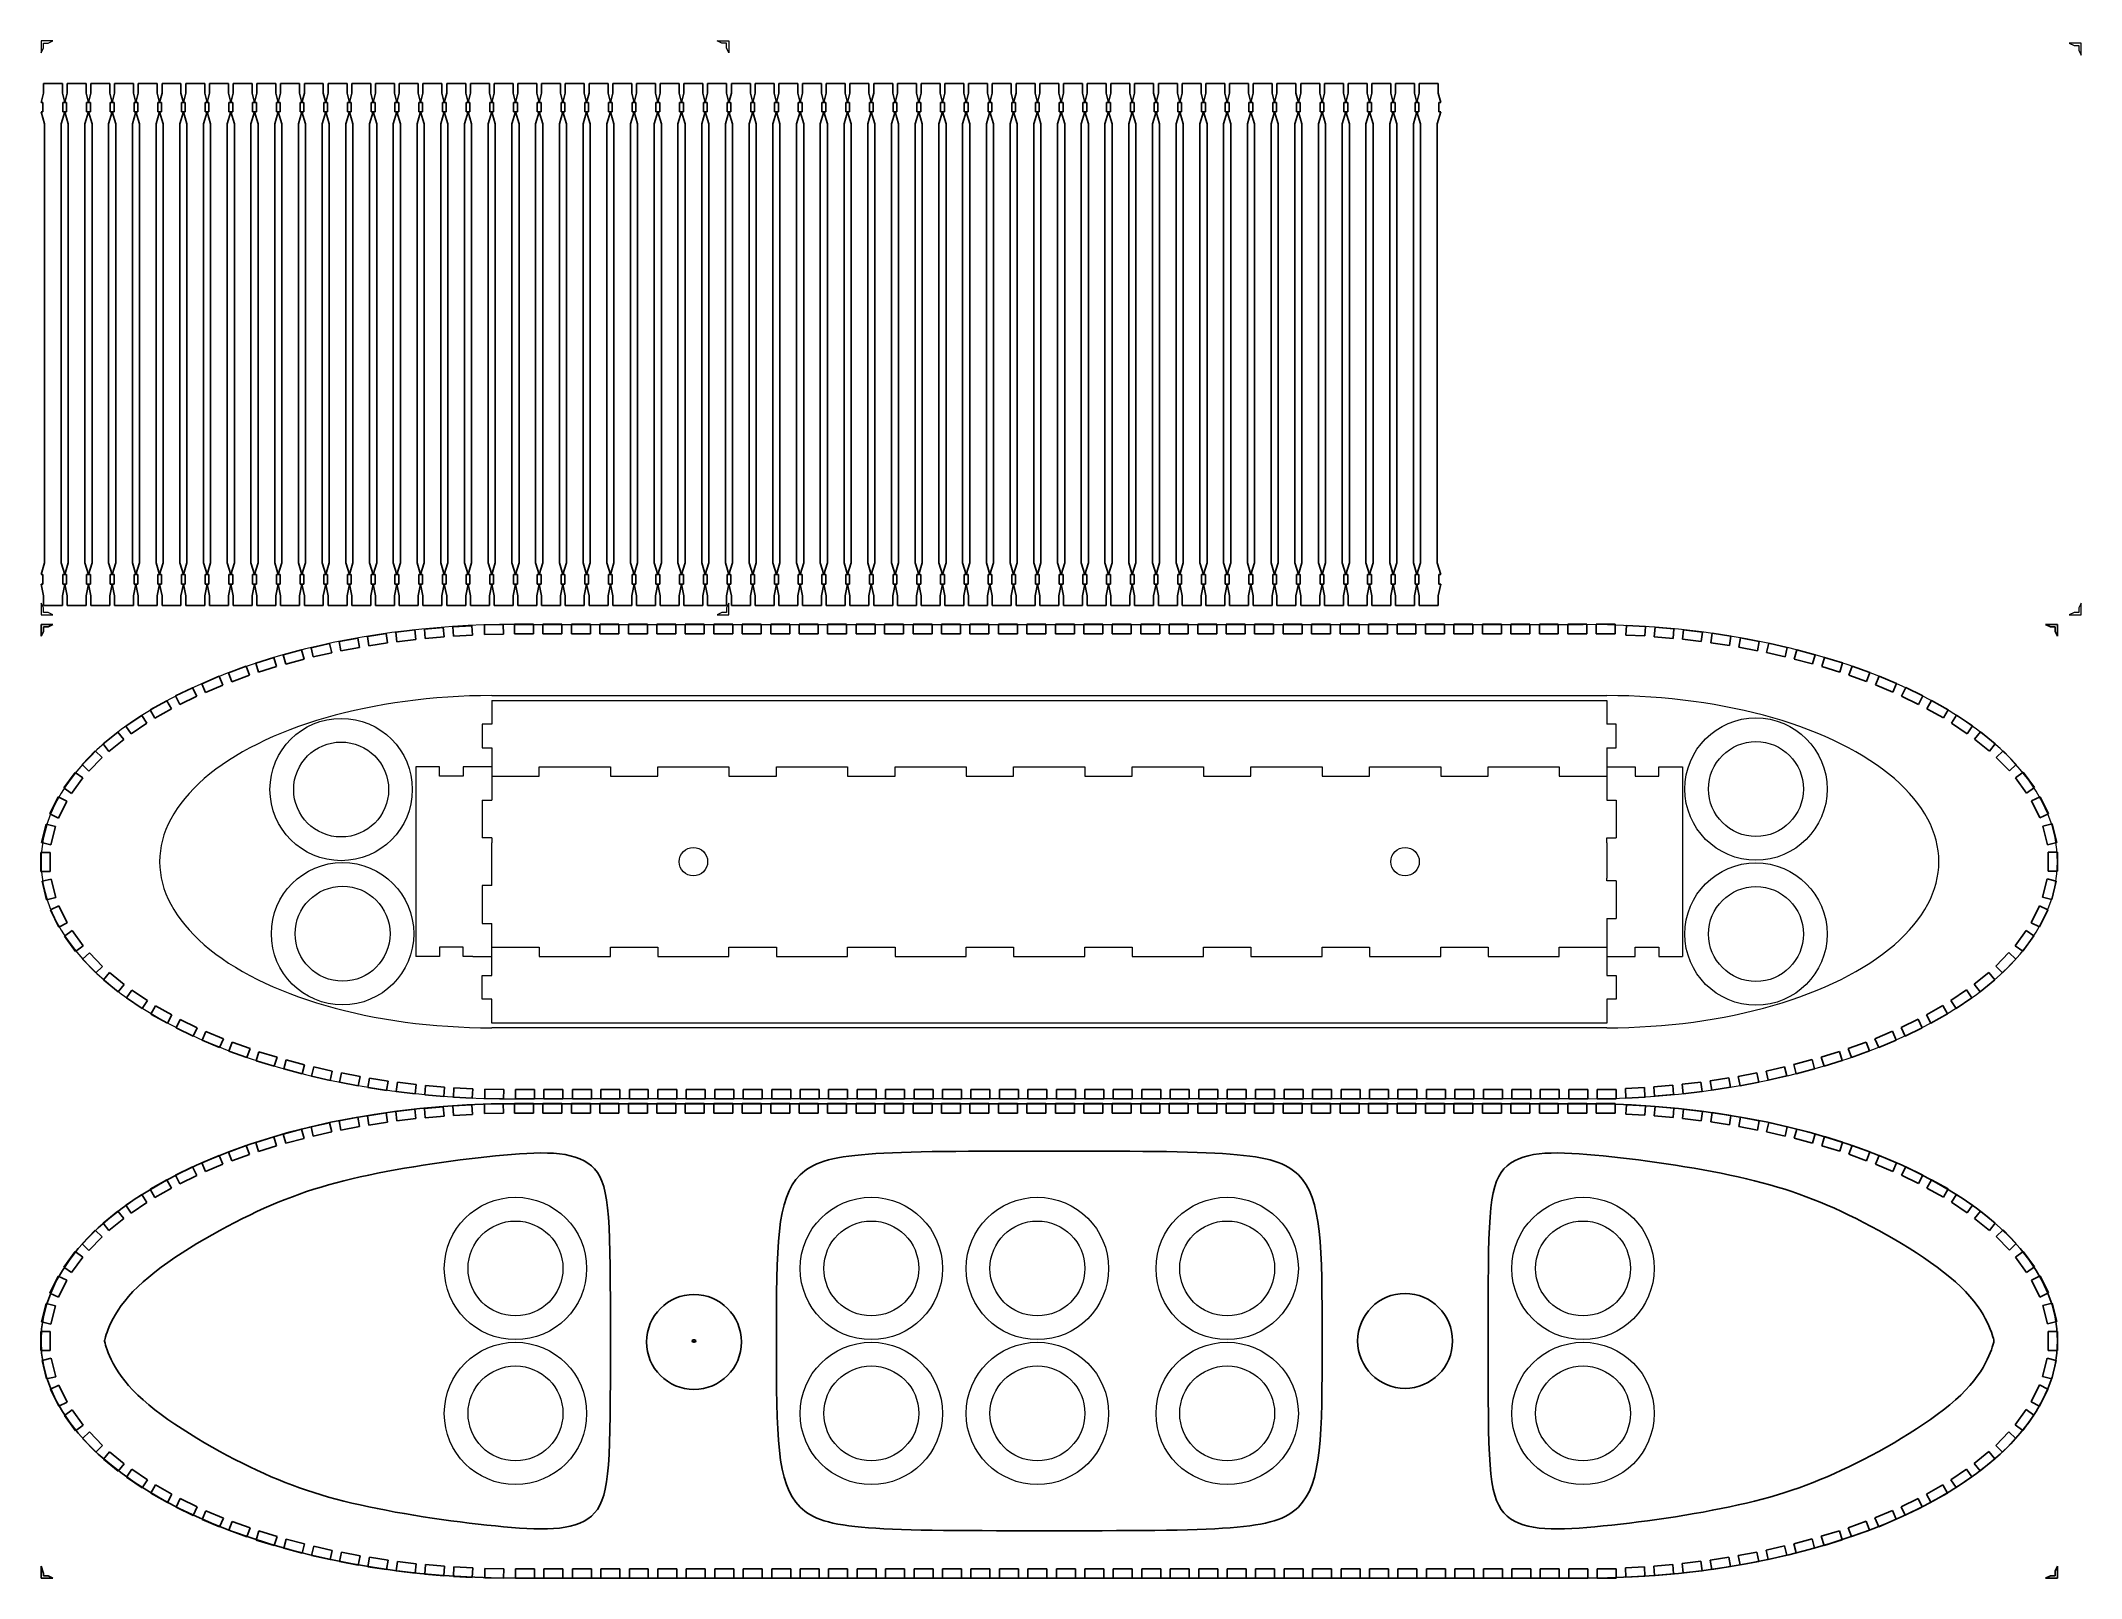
# Model space of a CAD drawing. Header units: millimetres. Extents: x 0 to 860, y 0 to 648.
import ezdxf

# ---------------------------------------------------------------- set-up
doc = ezdxf.new("R2010")
doc.units = ezdxf.units.MM
doc.layers.get('0').update_dxf_attribs({"color": 6, "true_color": 0xff00ff})
for name, color, linetype, true_color in [('bars', 9, 'Continuous', 0xc0c0c0), ('cutting mark', 1, 'Continuous', 0xff0000), ('entailles', 2, 'Continuous', 0xffff00)]:
    doc.layers.add(name, color=color, linetype=linetype, true_color=true_color)
for name, color, linetype, lineweight, true_color in [('bottom', 1, 'Continuous', 0, 0xff0000), ('cutting mark bars', 1, 'Continuous', 0, 0xff0000), ('spacer', 4, 'Continuous', 0, 0x00ffff), ('top box', 30, 'Continuous', 0, 0xff7f00)]:
    doc.layers.add(name, color=color, linetype=linetype, lineweight=lineweight, true_color=true_color)

# ---------------------------------------------------------------- blocks, each defined once
blk = doc.blocks.new('entaille_top')
at = {"layer": 'entailles'}
for p, q in [((169.55, 198.74), (161.58, 198.04)), ((161.58, 198.04), (161.93, 194.06)), ((169.9, 194.75), (169.55, 198.74)), ((181.62, 199.47), (173.63, 199.05)), ((173.63, 199.05), (173.84, 195.06)), ((181.82, 195.48), (181.62, 199.47)), ((194.87, 199.97), (186.87, 199.83)), ((186.87, 199.83), (186.94, 195.83)), ((194.94, 195.97), (194.87, 199.97)), ((199.59, 200.06), (207.59, 200.06)), ((199.59, 196.06), (199.59, 200.06)), ((207.59, 200.06), (207.59, 196.06)), ((211.59, 200.06), (219.59, 200.06)), ((211.59, 196.06), (211.59, 200.06)), ((219.59, 200.06), (219.59, 196.06)), ((223.59, 200.06), (231.59, 200.06)), ((223.59, 196.06), (223.59, 200.06)), ((231.59, 200.06), (231.59, 196.06)), ((235.59, 200.06), (243.59, 200.06)), ((235.59, 196.06), (235.59, 200.06)), ((243.59, 200.06), (243.59, 196.06)), ((247.59, 200.06), (255.59, 200.06)), ((247.59, 196.06), (247.59, 200.06)), ((255.59, 200.06), (255.59, 196.06)), ((259.59, 200.06), (267.59, 200.06)), ((259.59, 196.06), (259.59, 200.06)), ((267.59, 200.06), (267.59, 196.06)), ((271.59, 200.06), (279.59, 200.06)), ((271.59, 196.06), (271.59, 200.06)), ((279.59, 200.06), (279.59, 196.06)), ((283.59, 200.06), (291.59, 200.06)), ((283.59, 196.06), (283.59, 200.06)), ((291.59, 200.06), (291.59, 196.06)), ((295.59, 200.06), (303.59, 200.06)), ((295.59, 196.06), (295.59, 200.06)), ((303.59, 200.06), (303.59, 196.06)), ((307.59, 200.06), (315.59, 200.06)), ((307.59, 196.06), (307.59, 200.06)), ((315.59, 200.06), (315.59, 196.06)), ((319.59, 200.06), (327.59, 200.06)), ((319.59, 196.06), (319.59, 200.06)), ((327.59, 200.06), (327.59, 196.06)), ((331.59, 200.06), (339.59, 200.06)), ((331.59, 196.06), (331.59, 200.06)), ((339.59, 200.06), (339.59, 196.06)), ((343.59, 200.06), (351.59, 200.06)), ((343.59, 196.06), (343.59, 200.06)), ((351.59, 200.06), (351.59, 196.06)), ((355.59, 200.06), (363.59, 200.06)), ((355.59, 196.06), (355.59, 200.06)), ((363.59, 200.06), (363.59, 196.06)), ((367.59, 200.06), (375.59, 200.06)), ((367.59, 196.06), (367.59, 200.06)), ((375.59, 200.06), (375.59, 196.06)), ((379.59, 200.06), (387.59, 200.06)), ((379.59, 196.06), (379.59, 200.06)), ((387.59, 200.06), (387.59, 196.06)), ((391.59, 200.06), (399.59, 200.06)), ((391.59, 196.06), (391.59, 200.06)), ((399.59, 200.06), (399.59, 196.06)), ((403.59, 200.06), (411.59, 200.06)), ((403.59, 196.06), (403.59, 200.06)), ((411.59, 200.06), (411.59, 196.06)), ((415.59, 200.06), (423.59, 200.06)), ((415.59, 196.06), (415.59, 200.06)), ((423.59, 200.06), (423.59, 196.06)), ((427.59, 200.06), (435.59, 200.06)), ((427.59, 196.06), (427.59, 200.06)), ((435.59, 200.06), (435.59, 196.06)), ((439.59, 200.06), (447.59, 200.06)), ((439.59, 196.06), (439.59, 200.06)), ((447.59, 200.06), (447.59, 196.06)), ((451.59, 200.06), (459.59, 200.06)), ((451.59, 196.06), (451.59, 200.06)), ((459.59, 200.06), (459.59, 196.06)), ((463.59, 200.06), (471.59, 200.06)), ((463.59, 196.06), (463.59, 200.06)), ((471.59, 200.06), (471.59, 196.06)), ((475.59, 200.06), (483.59, 200.06)), ((475.59, 196.06), (475.59, 200.06)), ((483.59, 200.06), (483.59, 196.06)), ((487.59, 200.06), (495.59, 200.06)), ((487.59, 196.06), (487.59, 200.06)), ((495.59, 200.06), (495.59, 196.06)), ((499.59, 200.06), (507.59, 200.06)), ((499.59, 196.06), (499.59, 200.06)), ((507.59, 200.06), (507.59, 196.06)), ((511.59, 200.06), (519.59, 200.06)), ((511.59, 196.06), (511.59, 200.06)), ((519.59, 200.06), (519.59, 196.06)), ((523.59, 200.06), (531.59, 200.06)), ((523.59, 196.06), (523.59, 200.06)), ((531.59, 200.06), (531.59, 196.06)), ((535.59, 200.06), (543.59, 200.06)), ((535.59, 196.06), (535.59, 200.06)), ((543.59, 200.06), (543.59, 196.06)), ((547.59, 200.06), (555.59, 200.06)), ((547.59, 196.06), (547.59, 200.06)), ((555.59, 200.06), (555.59, 196.06)), ((559.59, 200.06), (567.59, 200.06)), ((559.59, 196.06), (559.59, 200.06)), ((567.59, 200.06), (567.59, 196.06)), ((571.59, 200.06), (579.59, 200.06)), ((571.59, 196.06), (571.59, 200.06)), ((579.59, 200.06), (579.59, 196.06)), ((583.59, 200.06), (591.59, 200.06)), ((583.59, 196.06), (583.59, 200.06)), ((591.59, 200.06), (591.59, 196.06)), ((595.59, 200.06), (603.59, 200.06)), ((595.59, 196.06), (595.59, 200.06)), ((603.59, 200.06), (603.59, 196.06)), ((607.59, 200.06), (615.59, 200.06)), ((607.59, 196.06), (607.59, 200.06)), ((615.59, 200.06), (615.59, 196.06)), ((619.59, 200.06), (627.59, 200.06)), ((619.59, 196.06), (619.59, 200.06)), ((627.59, 200.06), (627.59, 196.06)), ((631.59, 200.06), (639.59, 200.06)), ((631.59, 196.06), (631.59, 200.06)), ((639.59, 200.06), (639.59, 196.06)), ((643.59, 200.06), (651.59, 200.06)), ((643.59, 196.06), (643.59, 200.06)), ((651.59, 200.06), (651.59, 196.06)), ((655.59, 200.06), (663.59, 200.06)), ((655.59, 196.06), (655.59, 200.06)), ((663.59, 200.06), (663.59, 196.06)), ((668.1, 195.54), (668.31, 199.54)), ((668.31, 199.54), (676.3, 199.12)), ((676.3, 199.12), (676.09, 195.13)), ((680.03, 194.82), (680.38, 198.81)), ((680.38, 198.81), (688.34, 198.11)), ((688.34, 198.11), (688, 194.12)), ((109.83, 189.23), (102.1, 187.16)), ((110.86, 185.37), (109.83, 189.23)), ((121.63, 191.98), (113.83, 190.18)), ((113.83, 190.18), (114.73, 186.28)), ((122.53, 188.08), (121.63, 191.98)), ((133.51, 194.28), (125.66, 192.75)), ((125.66, 192.75), (126.42, 188.83)), ((126.42, 188.83), (134.28, 190.35)), ((134.28, 190.35), (133.51, 194.28)), ((145.48, 196.19), (137.58, 194.94)), ((137.58, 194.94), (138.21, 190.99)), ((138.21, 190.99), (146.11, 192.24)), ((146.11, 192.24), (145.48, 196.19)), ((157.51, 197.67), (149.57, 196.69)), ((149.57, 196.69), (150.05, 192.72)), ((150.05, 192.72), (157.99, 193.7)), ((157.99, 193.7), (157.51, 197.67)), ((161.93, 194.06), (169.9, 194.75)), ((173.84, 195.06), (181.82, 195.48)), ((186.94, 195.83), (194.94, 195.97)), ((207.59, 196.06), (199.59, 196.06)), ((219.59, 196.06), (211.59, 196.06)), ((231.59, 196.06), (223.59, 196.06)), ((243.59, 196.06), (235.59, 196.06)), ((255.59, 196.06), (247.59, 196.06)), ((267.59, 196.06), (259.59, 196.06)), ((279.59, 196.06), (271.59, 196.06)), ((291.59, 196.06), (283.59, 196.06)), ((303.59, 196.06), (295.59, 196.06)), ((315.59, 196.06), (307.59, 196.06)), ((327.59, 196.06), (319.59, 196.06)), ((339.59, 196.06), (331.59, 196.06)), ((351.59, 196.06), (343.59, 196.06)), ((363.59, 196.06), (355.59, 196.06)), ((375.59, 196.06), (367.59, 196.06)), ((387.59, 196.06), (379.59, 196.06)), ((399.59, 196.06), (391.59, 196.06)), ((411.59, 196.06), (403.59, 196.06)), ((423.59, 196.06), (415.59, 196.06)), ((435.59, 196.06), (427.59, 196.06)), ((447.59, 196.06), (439.59, 196.06)), ((459.59, 196.06), (451.59, 196.06)), ((471.59, 196.06), (463.59, 196.06)), ((483.59, 196.06), (475.59, 196.06)), ((495.59, 196.06), (487.59, 196.06)), ((507.59, 196.06), (499.59, 196.06)), ((519.59, 196.06), (511.59, 196.06)), ((531.59, 196.06), (523.59, 196.06)), ((543.59, 196.06), (535.59, 196.06)), ((555.59, 196.06), (547.59, 196.06)), ((567.59, 196.06), (559.59, 196.06)), ((579.59, 196.06), (571.59, 196.06)), ((591.59, 196.06), (583.59, 196.06)), ((603.59, 196.06), (595.59, 196.06)), ((615.59, 196.06), (607.59, 196.06)), ((627.59, 196.06), (619.59, 196.06)), ((639.59, 196.06), (631.59, 196.06)), ((651.59, 196.06), (643.59, 196.06)), ((663.59, 196.06), (655.59, 196.06)), ((676.09, 195.13), (668.1, 195.54)), ((688, 194.12), (680.03, 194.82)), ((691.93, 193.77), (692.42, 197.74)), ((699.87, 192.79), (691.93, 193.77)), ((692.42, 197.74), (700.36, 196.76)), ((700.36, 196.76), (699.87, 192.79)), ((703.82, 192.31), (704.44, 196.26)), ((711.72, 191.06), (703.82, 192.31)), ((704.44, 196.26), (712.35, 195.01)), ((712.35, 195.01), (711.72, 191.06)), ((715.65, 190.42), (716.41, 194.35)), ((723.5, 188.89), (715.65, 190.42)), ((716.41, 194.35), (724.27, 192.82)), ((724.27, 192.82), (723.5, 188.89)), ((727.4, 188.15), (728.3, 192.05)), ((728.3, 192.05), (736.09, 190.25)), ((736.09, 190.25), (735.19, 186.35)), ((739.06, 185.43), (740.1, 189.3)), ((740.1, 189.3), (747.83, 187.23)), ((86.54, 182.35), (79.02, 179.61)), ((87.9, 178.59), (86.54, 182.35)), ((98.14, 186.03), (90.49, 183.69)), ((90.49, 183.69), (91.66, 179.87)), ((91.66, 179.87), (99.31, 182.21)), ((99.31, 182.21), (98.14, 186.03)), ((102.1, 187.16), (103.13, 183.29)), ((103.13, 183.29), (110.86, 185.37)), ((114.73, 186.28), (122.53, 188.08)), ((735.19, 186.35), (727.4, 188.15)), ((746.79, 183.36), (739.06, 185.43)), ((747.83, 187.23), (746.79, 183.36)), ((750.61, 182.28), (751.78, 186.1)), ((758.26, 179.94), (750.61, 182.28)), ((751.78, 186.1), (759.43, 183.76)), ((759.43, 183.76), (758.26, 179.94)), ((762.02, 178.66), (763.39, 182.42)), ((763.39, 182.42), (770.91, 179.68)), ((63.92, 173.35), (56.73, 169.84)), ((65.67, 169.75), (63.92, 173.35)), ((75.11, 178.16), (67.74, 175.03)), ((67.74, 175.03), (69.3, 171.35)), ((69.3, 171.35), (76.67, 174.47)), ((76.67, 174.47), (75.11, 178.16)), ((79.02, 179.61), (80.39, 175.85)), ((80.39, 175.85), (87.9, 178.59)), ((769.54, 175.92), (762.02, 178.66)), ((770.91, 179.68), (769.54, 175.92)), ((773.26, 174.54), (774.82, 178.22)), ((780.62, 171.42), (773.26, 174.54)), ((774.82, 178.22), (782.19, 175.1)), ((782.19, 175.1), (780.62, 171.42)), ((784.25, 169.82), (786.01, 173.42)), ((786.01, 173.42), (793.2, 169.91)), ((53.05, 167.87), (46.06, 164)), ((46.06, 164), (48, 160.5)), ((48, 160.5), (54.99, 164.38)), ((54.99, 164.38), (53.05, 167.87)), ((56.73, 169.84), (58.48, 166.25)), ((58.48, 166.25), (65.67, 169.75)), ((791.44, 166.31), (784.25, 169.82)), ((793.2, 169.91), (791.44, 166.31)), ((794.93, 164.44), (796.87, 167.94)), ((801.93, 160.57), (794.93, 164.44)), ((796.87, 167.94), (803.87, 164.06)), ((803.87, 164.06), (801.93, 160.57)), ((42.43, 161.67), (35.8, 157.19)), ((35.8, 157.19), (38.04, 153.88)), ((38.04, 153.88), (44.67, 158.35)), ((44.67, 158.35), (42.43, 161.67)), ((805.26, 158.42), (807.5, 161.74)), ((811.89, 153.95), (805.26, 158.42)), ((807.5, 161.74), (814.13, 157.26)), ((814.13, 157.26), (811.89, 153.95)), ((22.87, 146.69), (17.32, 140.94)), ((25.75, 143.92), (22.87, 146.69)), ((32.35, 154.64), (26.13, 149.61)), ((26.13, 149.61), (28.65, 146.5)), ((28.65, 146.5), (34.87, 151.54)), ((34.87, 151.54), (32.35, 154.64)), ((815.06, 151.6), (817.58, 154.71)), ((821.28, 146.57), (815.06, 151.6)), ((817.58, 154.71), (823.79, 149.68)), ((823.79, 149.68), (821.28, 146.57)), ((824.18, 143.98), (827.05, 146.76)), ((827.05, 146.76), (832.61, 141.01)), ((14.38, 137.63), (9.68, 131.16)), ((17.62, 135.28), (14.38, 137.63)), ((17.32, 140.94), (20.19, 138.16)), ((20.19, 138.16), (25.75, 143.92)), ((829.73, 138.23), (824.18, 143.98)), ((832.61, 141.01), (829.73, 138.23)), ((832.31, 135.34), (835.55, 137.7)), ((835.55, 137.7), (840.25, 131.22)), ((9.68, 131.16), (12.91, 128.8)), ((12.91, 128.8), (17.62, 135.28)), ((837.01, 128.87), (832.31, 135.34)), ((840.25, 131.22), (837.01, 128.87)), ((7.28, 127.33), (3.77, 120.14)), ((10.88, 125.58), (7.28, 127.33)), ((7.37, 118.39), (10.88, 125.58)), ((839.05, 125.65), (842.64, 127.4)), ((842.56, 118.46), (839.05, 125.65)), ((842.64, 127.4), (846.15, 120.21)), ((2.16, 115.82), (0.23, 108.06)), ((6.04, 114.85), (2.16, 115.82)), ((3.77, 120.14), (7.37, 118.39)), ((4.11, 107.09), (6.04, 114.85)), ((846.15, 120.21), (842.56, 118.46)), ((843.88, 114.92), (847.76, 115.89)), ((845.82, 107.16), (843.88, 114.92)), ((847.76, 115.89), (849.7, 108.13)), ((-0.09, 95.93), (-0.09, 103.93)), ((-0.09, 103.93), (3.91, 103.93)), ((0.23, 108.06), (4.11, 107.09)), ((3.91, 103.93), (3.91, 95.93)), ((849.7, 108.13), (845.82, 107.16)), ((850.02, 104), (846.02, 104)), ((846.02, 104), (846.02, 96)), ((850.02, 96), (850.02, 104)), ((3.91, 95.93), (-0.09, 95.93)), ((846.02, 96), (850.02, 96)), ((0.42, 91.73), (4.3, 92.7)), ((2.36, 83.97), (0.42, 91.73)), ((4.3, 92.7), (6.24, 84.93)), ((845.63, 92.77), (843.69, 85)), ((849.51, 91.8), (845.63, 92.77)), ((847.57, 84.04), (849.51, 91.8)), ((6.24, 84.93), (2.36, 83.97)), ((3.97, 79.64), (7.56, 81.4)), ((7.47, 72.45), (3.97, 79.64)), ((7.56, 81.4), (11.07, 74.21)), ((842.36, 81.46), (838.86, 74.27)), ((845.96, 79.71), (842.36, 81.46)), ((842.45, 72.52), (845.96, 79.71)), ((843.69, 85), (847.57, 84.04)), ((11.07, 74.21), (7.47, 72.45)), ((9.87, 68.63), (13.11, 70.98)), ((13.11, 70.98), (17.81, 64.51)), ((836.82, 71.05), (832.12, 64.58)), ((840.06, 68.7), (836.82, 71.05)), ((838.86, 74.27), (842.45, 72.52)), ((14.57, 62.16), (9.87, 68.63)), ((17.81, 64.51), (14.57, 62.16)), ((17.51, 58.85), (20.39, 61.63)), ((20.39, 61.63), (25.94, 55.87)), ((829.54, 61.69), (823.98, 55.94)), ((832.42, 58.92), (829.54, 61.69)), ((832.12, 64.58), (835.35, 62.23)), ((835.35, 62.23), (840.06, 68.7)), ((23.07, 53.09), (17.51, 58.85)), ((25.94, 55.87), (23.07, 53.09)), ((26.33, 50.18), (28.84, 53.29)), ((28.84, 53.29), (35.06, 48.25)), ((821.08, 53.35), (814.87, 48.32)), ((823.6, 50.24), (821.08, 53.35)), ((823.98, 55.94), (826.86, 53.16)), ((826.86, 53.16), (832.42, 58.92)), ((32.54, 45.14), (26.33, 50.18)), ((35.06, 48.25), (32.54, 45.14)), ((35.99, 42.59), (38.23, 45.91)), ((38.23, 45.91), (44.86, 41.44)), ((811.7, 45.98), (805.07, 41.5)), ((813.94, 42.66), (811.7, 45.98)), ((814.87, 48.32), (817.38, 45.21)), ((817.38, 45.21), (823.6, 50.24)), ((42.62, 38.12), (35.99, 42.59)), ((44.86, 41.44), (42.62, 38.12)), ((46.25, 35.79), (48.19, 39.29)), ((53.25, 31.91), (46.25, 35.79)), ((48.19, 39.29), (55.19, 35.41)), ((55.19, 35.41), (53.25, 31.91)), ((801.74, 39.36), (794.74, 35.48)), ((794.74, 35.48), (796.68, 31.98)), ((796.68, 31.98), (803.68, 35.86)), ((803.68, 35.86), (801.74, 39.36)), ((805.07, 41.5), (807.3, 38.19)), ((807.3, 38.19), (813.94, 42.66)), ((56.92, 29.95), (58.68, 33.54)), ((64.11, 26.44), (56.92, 29.95)), ((58.68, 33.54), (65.87, 30.03)), ((65.87, 30.03), (64.11, 26.44)), ((67.93, 24.76), (69.5, 28.44)), ((69.5, 28.44), (76.86, 25.31)), ((780.43, 28.51), (773.07, 25.38)), ((781.99, 24.82), (780.43, 28.51)), ((791.25, 33.61), (784.06, 30.1)), ((784.06, 30.1), (785.81, 26.51)), ((785.81, 26.51), (793, 30.01)), ((793, 30.01), (791.25, 33.61)), ((75.3, 21.63), (67.93, 24.76)), ((76.86, 25.31), (75.3, 21.63)), ((79.21, 20.17), (80.58, 23.93)), ((86.73, 17.44), (79.21, 20.17)), ((80.58, 23.93), (88.1, 21.2)), ((88.1, 21.2), (86.73, 17.44)), ((90.69, 16.09), (91.85, 19.92)), ((91.85, 19.92), (99.5, 17.58)), ((99.5, 17.58), (98.34, 13.75)), ((758.07, 19.99), (750.42, 17.65)), ((750.42, 17.65), (751.59, 13.82)), ((759.24, 16.16), (758.07, 19.99)), ((769.35, 24), (761.83, 21.27)), ((761.83, 21.27), (763.2, 17.51)), ((763.2, 17.51), (770.72, 20.24)), ((770.72, 20.24), (769.35, 24)), ((773.07, 25.38), (774.63, 21.7)), ((774.63, 21.7), (781.99, 24.82)), ((98.34, 13.75), (90.69, 16.09)), ((102.29, 12.63), (103.33, 16.49)), ((110.02, 10.56), (102.29, 12.63)), ((103.33, 16.49), (111.05, 14.42)), ((111.05, 14.42), (110.02, 10.56)), ((114.03, 9.61), (114.93, 13.51)), ((121.82, 7.81), (114.03, 9.61)), ((114.93, 13.51), (122.72, 11.71)), ((122.72, 11.71), (121.82, 7.81)), ((125.85, 7.03), (126.62, 10.96)), ((126.62, 10.96), (134.47, 9.43)), ((134.47, 9.43), (133.71, 5.51)), ((137.77, 4.85), (138.4, 8.8)), ((138.4, 8.8), (146.3, 7.55)), ((711.53, 8.87), (703.63, 7.61)), ((712.15, 4.91), (711.53, 8.87)), ((723.31, 11.03), (715.46, 9.5)), ((715.46, 9.5), (716.22, 5.57)), ((724.07, 7.1), (723.31, 11.03)), ((735, 13.57), (727.2, 11.77)), ((727.2, 11.77), (728.1, 7.88)), ((728.1, 7.88), (735.9, 9.68)), ((735.9, 9.68), (735, 13.57)), ((746.6, 16.56), (738.87, 14.49)), ((738.87, 14.49), (739.91, 10.63)), ((739.91, 10.63), (747.63, 12.7)), ((747.63, 12.7), (746.6, 16.56)), ((751.59, 13.82), (759.24, 16.16)), ((133.71, 5.51), (125.85, 7.03)), ((145.67, 3.6), (137.77, 4.85)), ((146.3, 7.55), (145.67, 3.6)), ((149.76, 3.09), (150.25, 7.06)), ((157.7, 2.12), (149.76, 3.09)), ((150.25, 7.06), (158.19, 6.09)), ((158.19, 6.09), (157.7, 2.12)), ((161.77, 1.75), (162.12, 5.73)), ((169.74, 1.05), (161.77, 1.75)), ((162.12, 5.73), (170.09, 5.03)), ((170.09, 5.03), (169.74, 1.05)), ((173.82, 0.73), (174.03, 4.73)), ((181.81, 0.32), (173.82, 0.73)), ((174.03, 4.73), (182.02, 4.31)), ((182.02, 4.31), (181.81, 0.32)), ((187.01, 0.14), (187.08, 4.14)), ((195.01, 0), (187.01, 0.14)), ((187.08, 4.14), (195.08, 4)), ((195.08, 4), (195.01, 0)), ((208, 4), (200, 4)), ((200, 4), (200, 0)), ((208, 0), (208, 4)), ((220, 4), (212, 4)), ((212, 4), (212, 0)), ((212, 0), (220, 0)), ((220, 0), (220, 4)), ((232, 4), (224, 4)), ((224, 4), (224, 0)), ((224, 0), (232, 0)), ((232, 0), (232, 4)), ((244, 4), (236, 4)), ((236, 4), (236, 0)), ((236, 0), (244, 0)), ((244, 0), (244, 4)), ((256, 4), (248, 4)), ((248, 4), (248, 0)), ((248, 0), (256, 0)), ((256, 0), (256, 4)), ((268, 4), (260, 4)), ((260, 4), (260, 0)), ((260, 0), (268, 0)), ((268, 0), (268, 4)), ((280, 4), (272, 4)), ((272, 4), (272, 0)), ((272, 0), (280, 0)), ((280, 0), (280, 4)), ((292, 4), (284, 4)), ((284, 4), (284, 0)), ((284, 0), (292, 0)), ((292, 0), (292, 4)), ((304, 4), (296, 4)), ((296, 4), (296, 0)), ((296, 0), (304, 0)), ((304, 0), (304, 4)), ((316, 4), (308, 4)), ((308, 4), (308, 0)), ((308, 0), (316, 0)), ((316, 0), (316, 4)), ((328, 4), (320, 4)), ((320, 4), (320, 0)), ((320, 0), (328, 0)), ((328, 0), (328, 4)), ((340, 4), (332, 4)), ((332, 4), (332, 0)), ((332, 0), (340, 0)), ((340, 0), (340, 4)), ((352, 4), (344, 4)), ((344, 4), (344, 0)), ((344, 0), (352, 0)), ((352, 0), (352, 4)), ((364, 4), (356, 4)), ((356, 4), (356, 0)), ((356, 0), (364, 0)), ((364, 0), (364, 4)), ((376, 4), (368, 4)), ((368, 4), (368, 0)), ((368, 0), (376, 0)), ((376, 0), (376, 4)), ((388, 4), (380, 4)), ((380, 4), (380, 0)), ((380, 0), (388, 0)), ((388, 0), (388, 4)), ((400, 4), (392, 4)), ((392, 4), (392, 0)), ((392, 0), (400, 0)), ((400, 0), (400, 4)), ((412, 4), (404, 4)), ((404, 4), (404, 0)), ((404, 0), (412, 0)), ((412, 0), (412, 4)), ((424, 4), (416, 4)), ((416, 4), (416, 0)), ((416, 0), (424, 0)), ((424, 0), (424, 4)), ((436, 4), (428, 4)), ((428, 4), (428, 0)), ((428, 0), (436, 0)), ((436, 0), (436, 4)), ((448, 4), (440, 4)), ((440, 4), (440, 0)), ((440, 0), (448, 0)), ((448, 0), (448, 4)), ((460, 4), (452, 4)), ((452, 4), (452, 0)), ((452, 0), (460, 0)), ((460, 0), (460, 4)), ((472, 4), (464, 4)), ((464, 4), (464, 0)), ((464, 0), (472, 0)), ((472, 0), (472, 4)), ((484, 4), (476, 4)), ((476, 4), (476, 0)), ((476, 0), (484, 0)), ((484, 0), (484, 4)), ((496, 4), (488, 4)), ((488, 4), (488, 0)), ((488, 0), (496, 0)), ((496, 0), (496, 4)), ((508, 4), (500, 4)), ((500, 4), (500, 0)), ((500, 0), (508, 0)), ((508, 0), (508, 4)), ((520, 4), (512, 4)), ((512, 4), (512, 0)), ((512, 0), (520, 0)), ((520, 0), (520, 4)), ((532, 4), (524, 4)), ((524, 4), (524, 0)), ((524, 0), (532, 0)), ((532, 0), (532, 4)), ((544, 4), (536, 4)), ((536, 4), (536, 0)), ((536, 0), (544, 0)), ((544, 0), (544, 4)), ((556, 4), (548, 4)), ((548, 4), (548, 0)), ((548, 0), (556, 0)), ((556, 0), (556, 4)), ((568, 4), (560, 4)), ((560, 4), (560, 0)), ((560, 0), (568, 0)), ((568, 0), (568, 4)), ((580, 4), (572, 4)), ((572, 4), (572, 0)), ((572, 0), (580, 0)), ((580, 0), (580, 4)), ((592, 4), (584, 4)), ((584, 4), (584, 0)), ((584, 0), (592, 0)), ((592, 0), (592, 4)), ((604, 4), (596, 4)), ((596, 4), (596, 0)), ((596, 0), (604, 0)), ((604, 0), (604, 4)), ((616, 4), (608, 4)), ((608, 4), (608, 0)), ((608, 0), (616, 0)), ((616, 0), (616, 4)), ((628, 4), (620, 4)), ((620, 4), (620, 0)), ((620, 0), (628, 0)), ((628, 0), (628, 4)), ((640, 4), (632, 4)), ((632, 4), (632, 0)), ((632, 0), (640, 0)), ((640, 0), (640, 4)), ((652, 4), (644, 4)), ((644, 4), (644, 0)), ((644, 0), (652, 0)), ((652, 0), (652, 4)), ((664, 4), (656, 4)), ((656, 4), (656, 0)), ((656, 0), (664, 0)), ((664, 0), (664, 4)), ((675.9, 4.8), (667.91, 4.38)), ((667.91, 4.38), (668.12, 0.38)), ((668.12, 0.38), (676.11, 0.8)), ((676.11, 0.8), (675.9, 4.8)), ((687.8, 5.8), (679.83, 5.1)), ((679.83, 5.1), (680.18, 1.12)), ((680.18, 1.12), (688.15, 1.81)), ((688.15, 1.81), (687.8, 5.8)), ((699.68, 7.13), (691.74, 6.16)), ((691.74, 6.16), (692.23, 2.19)), ((692.23, 2.19), (700.17, 3.16)), ((700.17, 3.16), (699.68, 7.13)), ((703.63, 7.61), (704.25, 3.66)), ((704.25, 3.66), (712.15, 4.91)), ((716.22, 5.57), (724.07, 7.1)), ((200, 0), (208, 0))]:
    blk.add_line(p, q, dxfattribs=at)
blk = doc.blocks.new('entaille_bottom')
at = {"layer": 'entailles'}
blk.add_blockref('entaille_top', (0, 0), dxfattribs=at)

msp = doc.modelspace()

# ---------------------------------------------------------------- linework, layer by layer
for p, q in [((200, 200), (650, 200)), ((650, 0), (200, 0)), ((200, 0), (208, 0))]:
    msp.add_line(p, q)
for centre, radius in [((275.25, 99.57), 20), ((575, 100), 20), ((275, 100), 0.5), ((275.5, 100), 0.5)]:
    msp.add_circle(centre, radius)
for centre, major_axis in [((200, 100), (-200, 0)), ((650, 100), (200, 0))]:
    msp.add_ellipse(centre, major_axis=major_axis, ratio=0.5, start_param=4.712389, end_param=1.570796)
for points in [[(240, 100), (240, 150), (240, 180), (200, 180), (130, 170), (87.31, 154.82), (30, 120), (26.79, 100), (26.79, 100)], [(240, 100), (240, 150), (240, 180), (200, 180), (130, 170), (87.31, 154.82), (30, 120), (26.79, 100), (26.79, 100)], [(310, 100), (310, 140), (310, 180), (350, 180), (430, 180)], [(540, 100), (540, 140), (540, 180), (500, 180), (420, 180)], [(610, 100), (610, 150), (610, 180), (650, 180), (720, 170), (762.69, 154.82), (820, 120), (823.21, 100), (823.21, 100)], [(240, 100), (240, 50), (240, 20), (200, 20), (130, 30), (87.31, 45.18), (30, 80), (26.79, 100), (26.79, 100)], [(240, 100), (240, 50), (240, 20), (200, 20), (130, 30), (87.31, 45.18), (30, 80), (26.79, 100), (26.79, 100)], [(310, 100), (310, 60), (310, 20), (350, 20), (430, 20)], [(540, 100), (540, 60), (540, 20), (500, 20), (420, 20)], [(610, 100), (610, 50), (610, 20), (650, 20), (720, 30), (762.69, 45.18), (820, 80), (823.21, 100), (823.21, 100)]]:
    msp.add_open_spline(points, degree=3)
at = {"layer": 'bars'}
for p, q in [((1, 630), (1, 626)), ((1, 630), (9, 630)), ((9, 630), (9, 626)), ((11, 630), (11, 626)), ((11, 630), (19, 630)), ((19, 630), (19, 626)), ((21, 630), (21, 626)), ((21, 630), (29, 630)), ((29, 630), (29, 626)), ((31, 630), (31, 626)), ((31, 630), (39, 630)), ((39, 630), (39, 626)), ((41, 630), (41, 626)), ((41, 630), (49, 630)), ((49, 630), (49, 626)), ((51, 630), (51, 626)), ((51, 630), (59, 630)), ((59, 630), (59, 626)), ((61, 630), (61, 626)), ((61, 630), (69, 630)), ((69, 630), (69, 626)), ((71, 630), (71, 626)), ((71, 630), (79, 630)), ((79, 630), (79, 626)), ((81, 630), (81, 626)), ((81, 630), (89, 630)), ((89, 630), (89, 626)), ((91, 630), (91, 626)), ((91, 630), (99, 630)), ((99, 630), (99, 626)), ((101, 630), (101, 626)), ((101, 630), (109, 630)), ((109, 630), (109, 626)), ((111, 630), (111, 626)), ((111, 630), (119, 630)), ((119, 630), (119, 626)), ((121, 630), (121, 626)), ((121, 630), (129, 630)), ((129, 630), (129, 626)), ((131, 630), (131, 626)), ((131, 630), (139, 630)), ((139, 630), (139, 626)), ((141, 630), (141, 626)), ((141, 630), (149, 630)), ((149, 630), (149, 626)), ((151, 630), (151, 626)), ((151, 630), (159, 630)), ((159, 630), (159, 626)), ((161, 630), (161, 626)), ((161, 630), (169, 630)), ((169, 630), (169, 626)), ((171, 630), (171, 626)), ((171, 630), (179, 630)), ((179, 630), (179, 626)), ((181, 630), (181, 626)), ((181, 630), (189, 630)), ((189, 630), (189, 626)), ((191, 630), (191, 626)), ((191, 630), (199, 630)), ((199, 630), (199, 626)), ((201, 630), (201, 626)), ((201, 630), (209, 630)), ((209, 630), (209, 626)), ((211, 630), (211, 626)), ((211, 630), (219, 630)), ((219, 630), (219, 626)), ((221, 630), (221, 626)), ((221, 630), (229, 630)), ((229, 630), (229, 626)), ((231, 630), (231, 626)), ((231, 630), (239, 630)), ((239, 630), (239, 626)), ((241, 630), (241, 626)), ((241, 630), (249, 630)), ((249, 630), (249, 626)), ((251, 630), (251, 626)), ((251, 630), (259, 630)), ((259, 630), (259, 626)), ((261, 630), (261, 626)), ((261, 630), (269, 630)), ((269, 630), (269, 626)), ((271, 630), (271, 626)), ((271, 630), (279, 630)), ((279, 630), (279, 626)), ((281, 630), (281, 626)), ((281, 630), (289, 630)), ((289, 630), (289, 626)), ((291, 630), (291, 626)), ((291, 630), (299, 630)), ((299, 630), (299, 626)), ((301, 630), (301, 626)), ((301, 630), (309, 630)), ((309, 630), (309, 626)), ((311, 630), (311, 626)), ((311, 630), (319, 630)), ((319, 630), (319, 626)), ((321, 630), (321, 626)), ((321, 630), (329, 630)), ((329, 630), (329, 626)), ((331, 630), (331, 626)), ((331, 630), (339, 630)), ((339, 630), (339, 626)), ((341, 630), (341, 626)), ((341, 630), (349, 630)), ((349, 630), (349, 626)), ((351, 630), (351, 626)), ((351, 630), (359, 630)), ((359, 630), (359, 626)), ((361, 630), (361, 626)), ((361, 630), (369, 630)), ((369, 630), (369, 626)), ((371, 630), (371, 626)), ((371, 630), (379, 630)), ((379, 630), (379, 626)), ((381, 630), (381, 626)), ((381, 630), (389, 630)), ((389, 630), (389, 626)), ((391, 630), (391, 626)), ((391, 630), (399, 630)), ((399, 630), (399, 626)), ((401, 630), (401, 626)), ((401, 630), (409, 630)), ((409, 630), (409, 626)), ((411, 630), (411, 626)), ((411, 630), (419, 630)), ((419, 630), (419, 626)), ((421, 630), (421, 626)), ((421, 630), (429, 630)), ((429, 630), (429, 626)), ((431, 630), (431, 626)), ((431, 630), (439, 630)), ((439, 630), (439, 626)), ((441, 630), (441, 626)), ((441, 630), (449, 630)), ((449, 630), (449, 626)), ((451, 630), (451, 626)), ((451, 630), (459, 630)), ((459, 630), (459, 626)), ((461, 630), (461, 626)), ((461, 630), (469, 630)), ((469, 630), (469, 626)), ((471, 630), (471, 626)), ((471, 630), (479, 630)), ((479, 630), (479, 626)), ((481, 630), (481, 626)), ((481, 630), (489, 630)), ((489, 630), (489, 626)), ((491, 630), (491, 626)), ((491, 630), (499, 630)), ((499, 630), (499, 626)), ((501, 630), (501, 626)), ((501, 630), (509, 630)), ((509, 630), (509, 626)), ((511, 630), (511, 626)), ((511, 630), (519, 630)), ((519, 630), (519, 626)), ((521, 630), (521, 626)), ((521, 630), (529, 630)), ((529, 630), (529, 626)), ((531, 630), (531, 626)), ((531, 630), (539, 630)), ((539, 630), (539, 626)), ((541, 630), (541, 626)), ((541, 630), (549, 630)), ((549, 630), (549, 626)), ((551, 630), (551, 626)), ((551, 630), (559, 630)), ((559, 630), (559, 626)), ((561, 630), (561, 626)), ((561, 630), (569, 630)), ((569, 630), (569, 626)), ((571, 630), (571, 626)), ((571, 630), (579, 630)), ((579, 630), (579, 626)), ((581, 630), (581, 626)), ((581, 630), (589, 630)), ((589, 630), (589, 626)), ((1, 626), (0, 622)), ((0, 622), (0.8, 622)), ((0.8, 622), (0.8, 618)), ((9, 626), (10, 622)), ((10, 622), (9.2, 622)), ((9.2, 622), (9.2, 618)), ((11, 626), (10, 622)), ((10, 622), (10.8, 622)), ((10.8, 622), (10.8, 618)), ((19, 626), (20, 622)), ((20, 622), (19.2, 622)), ((19.2, 622), (19.2, 618)), ((21, 626), (20, 622)), ((20, 622), (20.8, 622)), ((20.8, 622), (20.8, 618)), ((29, 626), (30, 622)), ((30, 622), (29.2, 622)), ((29.2, 622), (29.2, 618)), ((31, 626), (30, 622)), ((30, 622), (30.8, 622)), ((30.8, 622), (30.8, 618)), ((39, 626), (40, 622)), ((40, 622), (39.2, 622)), ((39.2, 622), (39.2, 618)), ((41, 626), (40, 622)), ((40, 622), (40.8, 622)), ((40.8, 622), (40.8, 618)), ((49, 626), (50, 622)), ((50, 622), (49.2, 622)), ((49.2, 622), (49.2, 618)), ((51, 626), (50, 622)), ((50, 622), (50.8, 622)), ((50.8, 622), (50.8, 618)), ((59, 626), (60, 622)), ((60, 622), (59.2, 622)), ((59.2, 622), (59.2, 618)), ((61, 626), (60, 622)), ((60, 622), (60.8, 622)), ((60.8, 622), (60.8, 618)), ((69, 626), (70, 622)), ((70, 622), (69.2, 622)), ((69.2, 622), (69.2, 618)), ((71, 626), (70, 622)), ((70, 622), (70.8, 622)), ((70.8, 622), (70.8, 618)), ((79, 626), (80, 622)), ((80, 622), (79.2, 622)), ((79.2, 622), (79.2, 618)), ((81, 626), (80, 622)), ((80, 622), (80.8, 622)), ((80.8, 622), (80.8, 618)), ((89, 626), (90, 622)), ((90, 622), (89.2, 622)), ((89.2, 622), (89.2, 618)), ((91, 626), (90, 622)), ((90, 622), (90.8, 622)), ((90.8, 622), (90.8, 618)), ((99, 626), (100, 622)), ((100, 622), (99.2, 622)), ((99.2, 622), (99.2, 618)), ((101, 626), (100, 622)), ((100, 622), (100.8, 622)), ((100.8, 622), (100.8, 618)), ((109, 626), (110, 622)), ((110, 622), (109.2, 622)), ((109.2, 622), (109.2, 618)), ((111, 626), (110, 622)), ((110, 622), (110.8, 622)), ((110.8, 622), (110.8, 618)), ((119, 626), (120, 622)), ((120, 622), (119.2, 622)), ((119.2, 622), (119.2, 618)), ((121, 626), (120, 622)), ((120, 622), (120.8, 622)), ((120.8, 622), (120.8, 618)), ((129, 626), (130, 622)), ((130, 622), (129.2, 622)), ((129.2, 622), (129.2, 618)), ((131, 626), (130, 622)), ((130, 622), (130.8, 622)), ((130.8, 622), (130.8, 618)), ((139, 626), (140, 622)), ((140, 622), (139.2, 622)), ((139.2, 622), (139.2, 618)), ((141, 626), (140, 622)), ((140, 622), (140.8, 622)), ((140.8, 622), (140.8, 618)), ((149, 626), (150, 622)), ((150, 622), (149.2, 622)), ((149.2, 622), (149.2, 618)), ((151, 626), (150, 622)), ((150, 622), (150.8, 622)), ((150.8, 622), (150.8, 618)), ((159, 626), (160, 622)), ((160, 622), (159.2, 622)), ((159.2, 622), (159.2, 618)), ((161, 626), (160, 622)), ((160, 622), (160.8, 622)), ((160.8, 622), (160.8, 618)), ((169, 626), (170, 622)), ((170, 622), (169.2, 622)), ((169.2, 622), (169.2, 618)), ((171, 626), (170, 622)), ((170, 622), (170.8, 622)), ((170.8, 622), (170.8, 618)), ((179, 626), (180, 622)), ((180, 622), (179.2, 622)), ((179.2, 622), (179.2, 618)), ((181, 626), (180, 622)), ((180, 622), (180.8, 622)), ((180.8, 622), (180.8, 618)), ((189, 626), (190, 622)), ((190, 622), (189.2, 622)), ((189.2, 622), (189.2, 618)), ((191, 626), (190, 622)), ((190, 622), (190.8, 622)), ((190.8, 622), (190.8, 618)), ((199, 626), (200, 622)), ((200, 622), (199.2, 622)), ((199.2, 622), (199.2, 618)), ((201, 626), (200, 622)), ((200, 622), (200.8, 622)), ((200.8, 622), (200.8, 618)), ((209, 626), (210, 622)), ((210, 622), (209.2, 622)), ((209.2, 622), (209.2, 618)), ((211, 626), (210, 622)), ((210, 622), (210.8, 622)), ((210.8, 622), (210.8, 618)), ((219, 626), (220, 622)), ((220, 622), (219.2, 622)), ((219.2, 622), (219.2, 618)), ((221, 626), (220, 622)), ((220, 622), (220.8, 622)), ((220.8, 622), (220.8, 618)), ((229, 626), (230, 622)), ((230, 622), (229.2, 622)), ((229.2, 622), (229.2, 618)), ((231, 626), (230, 622)), ((230, 622), (230.8, 622)), ((230.8, 622), (230.8, 618)), ((239, 626), (240, 622)), ((240, 622), (239.2, 622)), ((239.2, 622), (239.2, 618)), ((241, 626), (240, 622)), ((240, 622), (240.8, 622)), ((240.8, 622), (240.8, 618)), ((249, 626), (250, 622)), ((250, 622), (249.2, 622)), ((249.2, 622), (249.2, 618)), ((251, 626), (250, 622)), ((250, 622), (250.8, 622)), ((250.8, 622), (250.8, 618)), ((259, 626), (260, 622)), ((260, 622), (259.2, 622)), ((259.2, 622), (259.2, 618)), ((261, 626), (260, 622)), ((260, 622), (260.8, 622)), ((260.8, 622), (260.8, 618)), ((269, 626), (270, 622)), ((270, 622), (269.2, 622)), ((269.2, 622), (269.2, 618)), ((271, 626), (270, 622)), ((270, 622), (270.8, 622)), ((270.8, 622), (270.8, 618)), ((279, 626), (280, 622)), ((280, 622), (279.2, 622)), ((279.2, 622), (279.2, 618)), ((281, 626), (280, 622)), ((280, 622), (280.8, 622)), ((280.8, 622), (280.8, 618)), ((289, 626), (290, 622)), ((290, 622), (289.2, 622)), ((289.2, 622), (289.2, 618)), ((291, 626), (290, 622)), ((290, 622), (290.8, 622)), ((290.8, 622), (290.8, 618)), ((299, 626), (300, 622)), ((300, 622), (299.2, 622)), ((299.2, 622), (299.2, 618)), ((301, 626), (300, 622)), ((300, 622), (300.8, 622)), ((300.8, 622), (300.8, 618)), ((309, 626), (310, 622)), ((310, 622), (309.2, 622)), ((309.2, 622), (309.2, 618)), ((311, 626), (310, 622)), ((310, 622), (310.8, 622)), ((310.8, 622), (310.8, 618)), ((319, 626), (320, 622)), ((320, 622), (319.2, 622)), ((319.2, 622), (319.2, 618)), ((321, 626), (320, 622)), ((320, 622), (320.8, 622)), ((320.8, 622), (320.8, 618)), ((329, 626), (330, 622)), ((330, 622), (329.2, 622)), ((329.2, 622), (329.2, 618)), ((331, 626), (330, 622)), ((330, 622), (330.8, 622)), ((330.8, 622), (330.8, 618)), ((339, 626), (340, 622)), ((340, 622), (339.2, 622)), ((339.2, 622), (339.2, 618)), ((341, 626), (340, 622)), ((340, 622), (340.8, 622)), ((340.8, 622), (340.8, 618)), ((349, 626), (350, 622)), ((350, 622), (349.2, 622)), ((349.2, 622), (349.2, 618)), ((351, 626), (350, 622)), ((350, 622), (350.8, 622)), ((350.8, 622), (350.8, 618)), ((359, 626), (360, 622)), ((360, 622), (359.2, 622)), ((359.2, 622), (359.2, 618)), ((361, 626), (360, 622)), ((360, 622), (360.8, 622)), ((360.8, 622), (360.8, 618)), ((369, 626), (370, 622)), ((370, 622), (369.2, 622)), ((369.2, 622), (369.2, 618)), ((371, 626), (370, 622)), ((370, 622), (370.8, 622)), ((370.8, 622), (370.8, 618)), ((379, 626), (380, 622)), ((380, 622), (379.2, 622)), ((379.2, 622), (379.2, 618)), ((381, 626), (380, 622)), ((380, 622), (380.8, 622)), ((380.8, 622), (380.8, 618)), ((389, 626), (390, 622)), ((390, 622), (389.2, 622)), ((389.2, 622), (389.2, 618)), ((391, 626), (390, 622)), ((390, 622), (390.8, 622)), ((390.8, 622), (390.8, 618)), ((399, 626), (400, 622)), ((400, 622), (399.2, 622)), ((399.2, 622), (399.2, 618)), ((401, 626), (400, 622)), ((400, 622), (400.8, 622)), ((400.8, 622), (400.8, 618)), ((409, 626), (410, 622)), ((410, 622), (409.2, 622)), ((409.2, 622), (409.2, 618)), ((411, 626), (410, 622)), ((410, 622), (410.8, 622)), ((410.8, 622), (410.8, 618)), ((419, 626), (420, 622)), ((420, 622), (419.2, 622)), ((419.2, 622), (419.2, 618)), ((421, 626), (420, 622)), ((420, 622), (420.8, 622)), ((420.8, 622), (420.8, 618)), ((429, 626), (430, 622)), ((430, 622), (429.2, 622)), ((429.2, 622), (429.2, 618)), ((431, 626), (430, 622)), ((430, 622), (430.8, 622)), ((430.8, 622), (430.8, 618)), ((439, 626), (440, 622)), ((440, 622), (439.2, 622)), ((439.2, 622), (439.2, 618)), ((441, 626), (440, 622)), ((440, 622), (440.8, 622)), ((440.8, 622), (440.8, 618)), ((449, 626), (450, 622)), ((450, 622), (449.2, 622)), ((449.2, 622), (449.2, 618)), ((451, 626), (450, 622)), ((450, 622), (450.8, 622)), ((450.8, 622), (450.8, 618)), ((459, 626), (460, 622)), ((460, 622), (459.2, 622)), ((459.2, 622), (459.2, 618)), ((461, 626), (460, 622)), ((460, 622), (460.8, 622)), ((460.8, 622), (460.8, 618)), ((469, 626), (470, 622)), ((470, 622), (469.2, 622)), ((469.2, 622), (469.2, 618)), ((471, 626), (470, 622)), ((470, 622), (470.8, 622)), ((470.8, 622), (470.8, 618)), ((479, 626), (480, 622)), ((480, 622), (479.2, 622)), ((479.2, 622), (479.2, 618)), ((481, 626), (480, 622)), ((480, 622), (480.8, 622)), ((480.8, 622), (480.8, 618)), ((489, 626), (490, 622)), ((490, 622), (489.2, 622)), ((489.2, 622), (489.2, 618)), ((491, 626), (490, 622)), ((490, 622), (490.8, 622)), ((490.8, 622), (490.8, 618)), ((499, 626), (500, 622)), ((500, 622), (499.2, 622)), ((499.2, 622), (499.2, 618)), ((501, 626), (500, 622)), ((500, 622), (500.8, 622)), ((500.8, 622), (500.8, 618)), ((509, 626), (510, 622)), ((510, 622), (509.2, 622)), ((509.2, 622), (509.2, 618)), ((511, 626), (510, 622)), ((510, 622), (510.8, 622)), ((510.8, 622), (510.8, 618)), ((519, 626), (520, 622)), ((520, 622), (519.2, 622)), ((519.2, 622), (519.2, 618)), ((521, 626), (520, 622)), ((520, 622), (520.8, 622)), ((520.8, 622), (520.8, 618)), ((529, 626), (530, 622)), ((530, 622), (529.2, 622)), ((529.2, 622), (529.2, 618)), ((531, 626), (530, 622)), ((530, 622), (530.8, 622)), ((530.8, 622), (530.8, 618)), ((539, 626), (540, 622)), ((540, 622), (539.2, 622)), ((539.2, 622), (539.2, 618)), ((541, 626), (540, 622)), ((540, 622), (540.8, 622)), ((540.8, 622), (540.8, 618)), ((549, 626), (550, 622)), ((550, 622), (549.2, 622)), ((549.2, 622), (549.2, 618)), ((551, 626), (550, 622)), ((550, 622), (550.8, 622)), ((550.8, 622), (550.8, 618)), ((559, 626), (560, 622)), ((560, 622), (559.2, 622)), ((559.2, 622), (559.2, 618)), ((561, 626), (560, 622)), ((560, 622), (560.8, 622)), ((560.8, 622), (560.8, 618)), ((569, 626), (570, 622)), ((570, 622), (569.2, 622)), ((569.2, 622), (569.2, 618)), ((571, 626), (570, 622)), ((570, 622), (570.8, 622)), ((570.8, 622), (570.8, 618)), ((579, 626), (580, 622)), ((580, 622), (579.2, 622)), ((579.2, 622), (579.2, 618)), ((581, 626), (580, 622)), ((580, 622), (580.8, 622)), ((580.8, 622), (580.8, 618)), ((589, 626), (590, 622)), ((590, 622), (589.2, 622)), ((589.2, 622), (589.2, 618)), ((0, 618), (1.5, 613)), ((0.8, 618), (0, 618)), ((1.5, 428), (1.5, 613)), ((10, 618), (8.5, 613)), ((8.5, 613), (8.5, 428)), ((9.2, 618), (10, 618)), ((10, 618), (11.5, 613)), ((10.8, 618), (10, 618)), ((11.5, 428), (11.5, 613)), ((20, 618), (18.5, 613)), ((18.5, 613), (18.5, 428)), ((19.2, 618), (20, 618)), ((20, 618), (21.5, 613)), ((20.8, 618), (20, 618)), ((21.5, 428), (21.5, 613)), ((30, 618), (28.5, 613)), ((28.5, 613), (28.5, 428)), ((29.2, 618), (30, 618)), ((30, 618), (31.5, 613)), ((30.8, 618), (30, 618)), ((31.5, 428), (31.5, 613)), ((40, 618), (38.5, 613)), ((38.5, 613), (38.5, 428)), ((39.2, 618), (40, 618)), ((40, 618), (41.5, 613)), ((40.8, 618), (40, 618)), ((41.5, 428), (41.5, 613)), ((50, 618), (48.5, 613)), ((48.5, 613), (48.5, 428)), ((49.2, 618), (50, 618)), ((50, 618), (51.5, 613)), ((50.8, 618), (50, 618)), ((51.5, 428), (51.5, 613)), ((60, 618), (58.5, 613)), ((58.5, 613), (58.5, 428)), ((59.2, 618), (60, 618)), ((60, 618), (61.5, 613)), ((60.8, 618), (60, 618)), ((61.5, 428), (61.5, 613)), ((70, 618), (68.5, 613)), ((68.5, 613), (68.5, 428)), ((69.2, 618), (70, 618)), ((70, 618), (71.5, 613)), ((70.8, 618), (70, 618)), ((71.5, 428), (71.5, 613)), ((80, 618), (78.5, 613)), ((78.5, 613), (78.5, 428)), ((79.2, 618), (80, 618)), ((80, 618), (81.5, 613)), ((80.8, 618), (80, 618)), ((81.5, 428), (81.5, 613)), ((90, 618), (88.5, 613)), ((88.5, 613), (88.5, 428)), ((89.2, 618), (90, 618)), ((90, 618), (91.5, 613)), ((90.8, 618), (90, 618)), ((91.5, 428), (91.5, 613)), ((100, 618), (98.5, 613)), ((98.5, 613), (98.5, 428)), ((99.2, 618), (100, 618)), ((100, 618), (101.5, 613)), ((100.8, 618), (100, 618)), ((101.5, 428), (101.5, 613)), ((110, 618), (108.5, 613)), ((108.5, 613), (108.5, 428)), ((109.2, 618), (110, 618)), ((110, 618), (111.5, 613)), ((110.8, 618), (110, 618)), ((111.5, 428), (111.5, 613)), ((120, 618), (118.5, 613)), ((118.5, 613), (118.5, 428)), ((119.2, 618), (120, 618)), ((120, 618), (121.5, 613)), ((120.8, 618), (120, 618)), ((121.5, 428), (121.5, 613)), ((130, 618), (128.5, 613)), ((128.5, 613), (128.5, 428)), ((129.2, 618), (130, 618)), ((130, 618), (131.5, 613)), ((130.8, 618), (130, 618)), ((131.5, 428), (131.5, 613)), ((140, 618), (138.5, 613)), ((138.5, 613), (138.5, 428)), ((139.2, 618), (140, 618)), ((140, 618), (141.5, 613)), ((140.8, 618), (140, 618)), ((141.5, 428), (141.5, 613)), ((150, 618), (148.5, 613)), ((148.5, 613), (148.5, 428)), ((149.2, 618), (150, 618)), ((150, 618), (151.5, 613)), ((150.8, 618), (150, 618)), ((151.5, 428), (151.5, 613)), ((160, 618), (158.5, 613)), ((158.5, 613), (158.5, 428)), ((159.2, 618), (160, 618)), ((160, 618), (161.5, 613)), ((160.8, 618), (160, 618)), ((161.5, 428), (161.5, 613)), ((170, 618), (168.5, 613)), ((168.5, 613), (168.5, 428)), ((169.2, 618), (170, 618)), ((170, 618), (171.5, 613)), ((170.8, 618), (170, 618)), ((171.5, 428), (171.5, 613)), ((180, 618), (178.5, 613)), ((178.5, 613), (178.5, 428)), ((179.2, 618), (180, 618)), ((180, 618), (181.5, 613)), ((180.8, 618), (180, 618)), ((181.5, 428), (181.5, 613)), ((190, 618), (188.5, 613)), ((188.5, 613), (188.5, 428)), ((189.2, 618), (190, 618)), ((190, 618), (191.5, 613)), ((190.8, 618), (190, 618)), ((191.5, 428), (191.5, 613)), ((200, 618), (198.5, 613)), ((198.5, 613), (198.5, 428)), ((199.2, 618), (200, 618)), ((200, 618), (201.5, 613)), ((200.8, 618), (200, 618)), ((201.5, 428), (201.5, 613)), ((210, 618), (208.5, 613)), ((208.5, 613), (208.5, 428)), ((209.2, 618), (210, 618)), ((210, 618), (211.5, 613)), ((210.8, 618), (210, 618)), ((211.5, 428), (211.5, 613)), ((220, 618), (218.5, 613)), ((218.5, 613), (218.5, 428)), ((219.2, 618), (220, 618)), ((220, 618), (221.5, 613)), ((220.8, 618), (220, 618)), ((221.5, 428), (221.5, 613)), ((230, 618), (228.5, 613)), ((228.5, 613), (228.5, 428)), ((229.2, 618), (230, 618)), ((230, 618), (231.5, 613)), ((230.8, 618), (230, 618)), ((231.5, 428), (231.5, 613)), ((240, 618), (238.5, 613)), ((238.5, 613), (238.5, 428)), ((239.2, 618), (240, 618)), ((240, 618), (241.5, 613)), ((240.8, 618), (240, 618)), ((241.5, 428), (241.5, 613)), ((250, 618), (248.5, 613)), ((248.5, 613), (248.5, 428)), ((249.2, 618), (250, 618)), ((250, 618), (251.5, 613)), ((250.8, 618), (250, 618)), ((251.5, 428), (251.5, 613)), ((260, 618), (258.5, 613)), ((258.5, 613), (258.5, 428)), ((259.2, 618), (260, 618)), ((260, 618), (261.5, 613)), ((260.8, 618), (260, 618)), ((261.5, 428), (261.5, 613)), ((270, 618), (268.5, 613)), ((268.5, 613), (268.5, 428)), ((269.2, 618), (270, 618)), ((270, 618), (271.5, 613)), ((270.8, 618), (270, 618)), ((271.5, 428), (271.5, 613)), ((280, 618), (278.5, 613)), ((278.5, 613), (278.5, 428)), ((279.2, 618), (280, 618)), ((280, 618), (281.5, 613)), ((280.8, 618), (280, 618)), ((281.5, 428), (281.5, 613)), ((290, 618), (288.5, 613)), ((288.5, 613), (288.5, 428)), ((289.2, 618), (290, 618)), ((290, 618), (291.5, 613)), ((290.8, 618), (290, 618)), ((291.5, 428), (291.5, 613)), ((300, 618), (298.5, 613)), ((298.5, 613), (298.5, 428)), ((299.2, 618), (300, 618)), ((300, 618), (301.5, 613)), ((300.8, 618), (300, 618)), ((301.5, 428), (301.5, 613)), ((310, 618), (308.5, 613)), ((308.5, 613), (308.5, 428)), ((309.2, 618), (310, 618)), ((310, 618), (311.5, 613)), ((310.8, 618), (310, 618)), ((311.5, 428), (311.5, 613)), ((320, 618), (318.5, 613)), ((318.5, 613), (318.5, 428)), ((319.2, 618), (320, 618)), ((320, 618), (321.5, 613)), ((320.8, 618), (320, 618)), ((321.5, 428), (321.5, 613)), ((330, 618), (328.5, 613)), ((328.5, 613), (328.5, 428)), ((329.2, 618), (330, 618)), ((330, 618), (331.5, 613)), ((330.8, 618), (330, 618)), ((331.5, 428), (331.5, 613)), ((340, 618), (338.5, 613)), ((338.5, 613), (338.5, 428)), ((339.2, 618), (340, 618)), ((340, 618), (341.5, 613)), ((340.8, 618), (340, 618)), ((341.5, 428), (341.5, 613)), ((350, 618), (348.5, 613)), ((348.5, 613), (348.5, 428)), ((349.2, 618), (350, 618)), ((350, 618), (351.5, 613)), ((350.8, 618), (350, 618)), ((351.5, 428), (351.5, 613)), ((360, 618), (358.5, 613)), ((358.5, 613), (358.5, 428)), ((359.2, 618), (360, 618)), ((360, 618), (361.5, 613)), ((360.8, 618), (360, 618)), ((361.5, 428), (361.5, 613)), ((370, 618), (368.5, 613)), ((368.5, 613), (368.5, 428)), ((369.2, 618), (370, 618)), ((370, 618), (371.5, 613)), ((370.8, 618), (370, 618)), ((371.5, 428), (371.5, 613)), ((380, 618), (378.5, 613)), ((378.5, 613), (378.5, 428)), ((379.2, 618), (380, 618)), ((380, 618), (381.5, 613)), ((380.8, 618), (380, 618)), ((381.5, 428), (381.5, 613)), ((390, 618), (388.5, 613)), ((388.5, 613), (388.5, 428)), ((389.2, 618), (390, 618)), ((390, 618), (391.5, 613)), ((390.8, 618), (390, 618)), ((391.5, 428), (391.5, 613)), ((400, 618), (398.5, 613)), ((398.5, 613), (398.5, 428)), ((399.2, 618), (400, 618)), ((400, 618), (401.5, 613)), ((400.8, 618), (400, 618)), ((401.5, 428), (401.5, 613)), ((410, 618), (408.5, 613)), ((408.5, 613), (408.5, 428)), ((409.2, 618), (410, 618)), ((410, 618), (411.5, 613)), ((410.8, 618), (410, 618)), ((411.5, 428), (411.5, 613)), ((420, 618), (418.5, 613)), ((418.5, 613), (418.5, 428)), ((419.2, 618), (420, 618)), ((420, 618), (421.5, 613)), ((420.8, 618), (420, 618)), ((421.5, 428), (421.5, 613)), ((430, 618), (428.5, 613)), ((428.5, 613), (428.5, 428)), ((429.2, 618), (430, 618)), ((430, 618), (431.5, 613)), ((430.8, 618), (430, 618)), ((431.5, 428), (431.5, 613)), ((440, 618), (438.5, 613)), ((438.5, 613), (438.5, 428)), ((439.2, 618), (440, 618)), ((440, 618), (441.5, 613)), ((440.8, 618), (440, 618)), ((441.5, 428), (441.5, 613)), ((450, 618), (448.5, 613)), ((448.5, 613), (448.5, 428)), ((449.2, 618), (450, 618)), ((450, 618), (451.5, 613)), ((450.8, 618), (450, 618)), ((451.5, 428), (451.5, 613)), ((460, 618), (458.5, 613)), ((458.5, 613), (458.5, 428)), ((459.2, 618), (460, 618)), ((460, 618), (461.5, 613)), ((460.8, 618), (460, 618)), ((461.5, 428), (461.5, 613)), ((470, 618), (468.5, 613)), ((468.5, 613), (468.5, 428)), ((469.2, 618), (470, 618)), ((470, 618), (471.5, 613)), ((470.8, 618), (470, 618)), ((471.5, 428), (471.5, 613)), ((480, 618), (478.5, 613)), ((478.5, 613), (478.5, 428)), ((479.2, 618), (480, 618)), ((480, 618), (481.5, 613)), ((480.8, 618), (480, 618)), ((481.5, 428), (481.5, 613)), ((490, 618), (488.5, 613)), ((488.5, 613), (488.5, 428)), ((489.2, 618), (490, 618)), ((490, 618), (491.5, 613)), ((490.8, 618), (490, 618)), ((491.5, 428), (491.5, 613)), ((500, 618), (498.5, 613)), ((498.5, 613), (498.5, 428)), ((499.2, 618), (500, 618)), ((500, 618), (501.5, 613)), ((500.8, 618), (500, 618)), ((501.5, 428), (501.5, 613)), ((510, 618), (508.5, 613)), ((508.5, 613), (508.5, 428)), ((509.2, 618), (510, 618)), ((510, 618), (511.5, 613)), ((510.8, 618), (510, 618)), ((511.5, 428), (511.5, 613)), ((520, 618), (518.5, 613)), ((518.5, 613), (518.5, 428)), ((519.2, 618), (520, 618)), ((520, 618), (521.5, 613)), ((520.8, 618), (520, 618)), ((521.5, 428), (521.5, 613)), ((530, 618), (528.5, 613)), ((528.5, 613), (528.5, 428)), ((529.2, 618), (530, 618)), ((530, 618), (531.5, 613)), ((530.8, 618), (530, 618)), ((531.5, 428), (531.5, 613)), ((540, 618), (538.5, 613)), ((538.5, 613), (538.5, 428)), ((539.2, 618), (540, 618)), ((540, 618), (541.5, 613)), ((540.8, 618), (540, 618)), ((541.5, 428), (541.5, 613)), ((550, 618), (548.5, 613)), ((548.5, 613), (548.5, 428)), ((549.2, 618), (550, 618)), ((550, 618), (551.5, 613)), ((550.8, 618), (550, 618)), ((551.5, 428), (551.5, 613)), ((560, 618), (558.5, 613)), ((558.5, 613), (558.5, 428)), ((559.2, 618), (560, 618)), ((560, 618), (561.5, 613)), ((560.8, 618), (560, 618)), ((561.5, 428), (561.5, 613)), ((570, 618), (568.5, 613)), ((568.5, 613), (568.5, 428)), ((569.2, 618), (570, 618)), ((570, 618), (571.5, 613)), ((570.8, 618), (570, 618)), ((571.5, 428), (571.5, 613)), ((580, 618), (578.5, 613)), ((578.5, 613), (578.5, 428)), ((579.2, 618), (580, 618)), ((580, 618), (581.5, 613)), ((580.8, 618), (580, 618)), ((581.5, 428), (581.5, 613)), ((590, 618), (588.5, 613)), ((588.5, 613), (588.5, 428)), ((589.2, 618), (590, 618)), ((0, 423), (1.5, 428)), ((0.8, 423), (0, 423)), ((0.8, 419), (0.8, 423)), ((10, 423), (8.5, 428)), ((10, 423), (9.2, 423)), ((9.2, 423), (9.2, 419)), ((10, 423), (11.5, 428)), ((10.8, 423), (10, 423)), ((10.8, 419), (10.8, 423)), ((20, 423), (18.5, 428)), ((20, 423), (19.2, 423)), ((19.2, 423), (19.2, 419)), ((20, 423), (21.5, 428)), ((20.8, 423), (20, 423)), ((20.8, 419), (20.8, 423)), ((30, 423), (28.5, 428)), ((30, 423), (29.2, 423)), ((29.2, 423), (29.2, 419)), ((30, 423), (31.5, 428)), ((30.8, 423), (30, 423)), ((30.8, 419), (30.8, 423)), ((40, 423), (38.5, 428)), ((40, 423), (39.2, 423)), ((39.2, 423), (39.2, 419)), ((40, 423), (41.5, 428)), ((40.8, 423), (40, 423)), ((40.8, 419), (40.8, 423)), ((50, 423), (48.5, 428)), ((50, 423), (49.2, 423)), ((49.2, 423), (49.2, 419)), ((50, 423), (51.5, 428)), ((50.8, 423), (50, 423)), ((50.8, 419), (50.8, 423)), ((60, 423), (58.5, 428)), ((60, 423), (59.2, 423)), ((59.2, 423), (59.2, 419)), ((60, 423), (61.5, 428)), ((60.8, 423), (60, 423)), ((60.8, 419), (60.8, 423)), ((70, 423), (68.5, 428)), ((70, 423), (69.2, 423)), ((69.2, 423), (69.2, 419)), ((70, 423), (71.5, 428)), ((70.8, 423), (70, 423)), ((70.8, 419), (70.8, 423)), ((80, 423), (78.5, 428)), ((80, 423), (79.2, 423)), ((79.2, 423), (79.2, 419)), ((80, 423), (81.5, 428)), ((80.8, 423), (80, 423)), ((80.8, 419), (80.8, 423)), ((90, 423), (88.5, 428)), ((90, 423), (89.2, 423)), ((89.2, 423), (89.2, 419)), ((90, 423), (91.5, 428)), ((90.8, 423), (90, 423)), ((90.8, 419), (90.8, 423)), ((100, 423), (98.5, 428)), ((100, 423), (99.2, 423)), ((99.2, 423), (99.2, 419)), ((100, 423), (101.5, 428)), ((100.8, 423), (100, 423)), ((100.8, 419), (100.8, 423)), ((110, 423), (108.5, 428)), ((110, 423), (109.2, 423)), ((109.2, 423), (109.2, 419)), ((110, 423), (111.5, 428)), ((110.8, 423), (110, 423)), ((110.8, 419), (110.8, 423)), ((120, 423), (118.5, 428)), ((120, 423), (119.2, 423)), ((119.2, 423), (119.2, 419)), ((120, 423), (121.5, 428)), ((120.8, 423), (120, 423)), ((120.8, 419), (120.8, 423)), ((130, 423), (128.5, 428)), ((130, 423), (129.2, 423)), ((129.2, 423), (129.2, 419)), ((130, 423), (131.5, 428)), ((130.8, 423), (130, 423)), ((130.8, 419), (130.8, 423)), ((140, 423), (138.5, 428)), ((140, 423), (139.2, 423)), ((139.2, 423), (139.2, 419)), ((140, 423), (141.5, 428)), ((140.8, 423), (140, 423)), ((140.8, 419), (140.8, 423)), ((150, 423), (148.5, 428)), ((150, 423), (149.2, 423)), ((149.2, 423), (149.2, 419)), ((150, 423), (151.5, 428)), ((150.8, 423), (150, 423)), ((150.8, 419), (150.8, 423)), ((160, 423), (158.5, 428)), ((160, 423), (159.2, 423)), ((159.2, 423), (159.2, 419)), ((160, 423), (161.5, 428)), ((160.8, 423), (160, 423)), ((160.8, 419), (160.8, 423)), ((170, 423), (168.5, 428)), ((170, 423), (169.2, 423)), ((169.2, 423), (169.2, 419)), ((170, 423), (171.5, 428)), ((170.8, 423), (170, 423)), ((170.8, 419), (170.8, 423)), ((180, 423), (178.5, 428)), ((180, 423), (179.2, 423)), ((179.2, 423), (179.2, 419)), ((180, 423), (181.5, 428)), ((180.8, 423), (180, 423)), ((180.8, 419), (180.8, 423)), ((190, 423), (188.5, 428)), ((190, 423), (189.2, 423)), ((189.2, 423), (189.2, 419)), ((190, 423), (191.5, 428)), ((190.8, 423), (190, 423)), ((190.8, 419), (190.8, 423)), ((200, 423), (198.5, 428)), ((200, 423), (199.2, 423)), ((199.2, 423), (199.2, 419)), ((200, 423), (201.5, 428)), ((200.8, 423), (200, 423)), ((200.8, 419), (200.8, 423)), ((210, 423), (208.5, 428)), ((210, 423), (209.2, 423)), ((209.2, 423), (209.2, 419)), ((210, 423), (211.5, 428)), ((210.8, 423), (210, 423)), ((210.8, 419), (210.8, 423)), ((220, 423), (218.5, 428)), ((220, 423), (219.2, 423)), ((219.2, 423), (219.2, 419)), ((220, 423), (221.5, 428)), ((220.8, 423), (220, 423)), ((220.8, 419), (220.8, 423)), ((230, 423), (228.5, 428)), ((230, 423), (229.2, 423)), ((229.2, 423), (229.2, 419)), ((230, 423), (231.5, 428)), ((230.8, 423), (230, 423)), ((230.8, 419), (230.8, 423)), ((240, 423), (238.5, 428)), ((240, 423), (239.2, 423)), ((239.2, 423), (239.2, 419)), ((240, 423), (241.5, 428)), ((240.8, 423), (240, 423)), ((240.8, 419), (240.8, 423)), ((250, 423), (248.5, 428)), ((250, 423), (249.2, 423)), ((249.2, 423), (249.2, 419)), ((250, 423), (251.5, 428)), ((250.8, 423), (250, 423)), ((250.8, 419), (250.8, 423)), ((260, 423), (258.5, 428)), ((260, 423), (259.2, 423)), ((259.2, 423), (259.2, 419)), ((260, 423), (261.5, 428)), ((260.8, 423), (260, 423)), ((260.8, 419), (260.8, 423)), ((270, 423), (268.5, 428)), ((270, 423), (269.2, 423)), ((269.2, 423), (269.2, 419)), ((270, 423), (271.5, 428)), ((270.8, 423), (270, 423)), ((270.8, 419), (270.8, 423)), ((280, 423), (278.5, 428)), ((280, 423), (279.2, 423)), ((279.2, 423), (279.2, 419)), ((280, 423), (281.5, 428)), ((280.8, 423), (280, 423)), ((280.8, 419), (280.8, 423)), ((290, 423), (288.5, 428)), ((290, 423), (289.2, 423)), ((289.2, 423), (289.2, 419)), ((290, 423), (291.5, 428)), ((290.8, 423), (290, 423)), ((290.8, 419), (290.8, 423)), ((300, 423), (298.5, 428)), ((300, 423), (299.2, 423)), ((299.2, 423), (299.2, 419)), ((300, 423), (301.5, 428)), ((300.8, 423), (300, 423)), ((300.8, 419), (300.8, 423)), ((310, 423), (308.5, 428)), ((310, 423), (309.2, 423)), ((309.2, 423), (309.2, 419)), ((310, 423), (311.5, 428)), ((310.8, 423), (310, 423)), ((310.8, 419), (310.8, 423)), ((320, 423), (318.5, 428)), ((320, 423), (319.2, 423)), ((319.2, 423), (319.2, 419)), ((320, 423), (321.5, 428)), ((320.8, 423), (320, 423)), ((320.8, 419), (320.8, 423)), ((330, 423), (328.5, 428)), ((330, 423), (329.2, 423)), ((329.2, 423), (329.2, 419)), ((330, 423), (331.5, 428)), ((330.8, 423), (330, 423)), ((330.8, 419), (330.8, 423)), ((340, 423), (338.5, 428)), ((340, 423), (339.2, 423)), ((339.2, 423), (339.2, 419)), ((340, 423), (341.5, 428)), ((340.8, 423), (340, 423)), ((340.8, 419), (340.8, 423)), ((350, 423), (348.5, 428)), ((350, 423), (349.2, 423)), ((349.2, 423), (349.2, 419)), ((350, 423), (351.5, 428)), ((350.8, 423), (350, 423)), ((350.8, 419), (350.8, 423)), ((360, 423), (358.5, 428)), ((360, 423), (359.2, 423)), ((359.2, 423), (359.2, 419)), ((360, 423), (361.5, 428)), ((360.8, 423), (360, 423)), ((360.8, 419), (360.8, 423)), ((370, 423), (368.5, 428)), ((370, 423), (369.2, 423)), ((369.2, 423), (369.2, 419)), ((370, 423), (371.5, 428)), ((370.8, 423), (370, 423)), ((370.8, 419), (370.8, 423)), ((380, 423), (378.5, 428)), ((380, 423), (379.2, 423)), ((379.2, 423), (379.2, 419)), ((380, 423), (381.5, 428)), ((380.8, 423), (380, 423)), ((380.8, 419), (380.8, 423)), ((390, 423), (388.5, 428)), ((390, 423), (389.2, 423)), ((389.2, 423), (389.2, 419)), ((390, 423), (391.5, 428)), ((390.8, 423), (390, 423)), ((390.8, 419), (390.8, 423)), ((400, 423), (398.5, 428)), ((400, 423), (399.2, 423)), ((399.2, 423), (399.2, 419)), ((400, 423), (401.5, 428)), ((400.8, 423), (400, 423)), ((400.8, 419), (400.8, 423)), ((410, 423), (408.5, 428)), ((410, 423), (409.2, 423)), ((409.2, 423), (409.2, 419)), ((410, 423), (411.5, 428)), ((410.8, 423), (410, 423)), ((410.8, 419), (410.8, 423)), ((420, 423), (418.5, 428)), ((420, 423), (419.2, 423)), ((419.2, 423), (419.2, 419)), ((420, 423), (421.5, 428)), ((420.8, 423), (420, 423)), ((420.8, 419), (420.8, 423)), ((430, 423), (428.5, 428)), ((430, 423), (429.2, 423)), ((429.2, 423), (429.2, 419)), ((430, 423), (431.5, 428)), ((430.8, 423), (430, 423)), ((430.8, 419), (430.8, 423)), ((440, 423), (438.5, 428)), ((440, 423), (439.2, 423)), ((439.2, 423), (439.2, 419)), ((440, 423), (441.5, 428)), ((440.8, 423), (440, 423)), ((440.8, 419), (440.8, 423)), ((450, 423), (448.5, 428)), ((450, 423), (449.2, 423)), ((449.2, 423), (449.2, 419)), ((450, 423), (451.5, 428)), ((450.8, 423), (450, 423)), ((450.8, 419), (450.8, 423)), ((460, 423), (458.5, 428)), ((460, 423), (459.2, 423)), ((459.2, 423), (459.2, 419)), ((460, 423), (461.5, 428)), ((460.8, 423), (460, 423)), ((460.8, 419), (460.8, 423)), ((470, 423), (468.5, 428)), ((470, 423), (469.2, 423)), ((469.2, 423), (469.2, 419)), ((470, 423), (471.5, 428)), ((470.8, 423), (470, 423)), ((470.8, 419), (470.8, 423)), ((480, 423), (478.5, 428)), ((480, 423), (479.2, 423)), ((479.2, 423), (479.2, 419)), ((480, 423), (481.5, 428)), ((480.8, 423), (480, 423)), ((480.8, 419), (480.8, 423)), ((490, 423), (488.5, 428)), ((490, 423), (489.2, 423)), ((489.2, 423), (489.2, 419)), ((490, 423), (491.5, 428)), ((490.8, 423), (490, 423)), ((490.8, 419), (490.8, 423)), ((500, 423), (498.5, 428)), ((500, 423), (499.2, 423)), ((499.2, 423), (499.2, 419)), ((500, 423), (501.5, 428)), ((500.8, 423), (500, 423)), ((500.8, 419), (500.8, 423)), ((510, 423), (508.5, 428)), ((510, 423), (509.2, 423)), ((509.2, 423), (509.2, 419)), ((510, 423), (511.5, 428)), ((510.8, 423), (510, 423)), ((510.8, 419), (510.8, 423)), ((520, 423), (518.5, 428)), ((520, 423), (519.2, 423)), ((519.2, 423), (519.2, 419)), ((520, 423), (521.5, 428)), ((520.8, 423), (520, 423)), ((520.8, 419), (520.8, 423)), ((530, 423), (528.5, 428)), ((530, 423), (529.2, 423)), ((529.2, 423), (529.2, 419)), ((530, 423), (531.5, 428)), ((530.8, 423), (530, 423)), ((530.8, 419), (530.8, 423)), ((540, 423), (538.5, 428)), ((540, 423), (539.2, 423)), ((539.2, 423), (539.2, 419)), ((540, 423), (541.5, 428)), ((540.8, 423), (540, 423)), ((540.8, 419), (540.8, 423)), ((550, 423), (548.5, 428)), ((550, 423), (549.2, 423)), ((549.2, 423), (549.2, 419)), ((550, 423), (551.5, 428)), ((550.8, 423), (550, 423)), ((550.8, 419), (550.8, 423)), ((560, 423), (558.5, 428)), ((560, 423), (559.2, 423)), ((559.2, 423), (559.2, 419)), ((560, 423), (561.5, 428)), ((560.8, 423), (560, 423)), ((560.8, 419), (560.8, 423)), ((570, 423), (568.5, 428)), ((570, 423), (569.2, 423)), ((569.2, 423), (569.2, 419)), ((570, 423), (571.5, 428)), ((570.8, 423), (570, 423)), ((570.8, 419), (570.8, 423)), ((580, 423), (578.5, 428)), ((580, 423), (579.2, 423)), ((579.2, 423), (579.2, 419)), ((580, 423), (581.5, 428)), ((580.8, 423), (580, 423)), ((580.8, 419), (580.8, 423)), ((590, 423), (588.5, 428)), ((590, 423), (589.2, 423)), ((589.2, 423), (589.2, 419)), ((1, 414), (0, 419)), ((0, 419), (0.8, 419)), ((1, 414), (1, 410)), ((9, 414), (10, 419)), ((9, 414), (9, 410)), ((9.2, 419), (10, 419)), ((11, 414), (10, 419)), ((10, 419), (10.8, 419)), ((11, 414), (11, 410)), ((19, 414), (20, 419)), ((19, 414), (19, 410)), ((19.2, 419), (20, 419)), ((21, 414), (20, 419)), ((20, 419), (20.8, 419)), ((21, 414), (21, 410)), ((29, 414), (30, 419)), ((29, 414), (29, 410)), ((29.2, 419), (30, 419)), ((31, 414), (30, 419)), ((30, 419), (30.8, 419)), ((31, 414), (31, 410)), ((39, 414), (40, 419)), ((39, 414), (39, 410)), ((39.2, 419), (40, 419)), ((41, 414), (40, 419)), ((40, 419), (40.8, 419)), ((41, 414), (41, 410)), ((49, 414), (50, 419)), ((49, 414), (49, 410)), ((49.2, 419), (50, 419)), ((51, 414), (50, 419)), ((50, 419), (50.8, 419)), ((51, 414), (51, 410)), ((59, 414), (60, 419)), ((59, 414), (59, 410)), ((59.2, 419), (60, 419)), ((61, 414), (60, 419)), ((60, 419), (60.8, 419)), ((61, 414), (61, 410)), ((69, 414), (70, 419)), ((69, 414), (69, 410)), ((69.2, 419), (70, 419)), ((71, 414), (70, 419)), ((70, 419), (70.8, 419)), ((71, 414), (71, 410)), ((79, 414), (80, 419)), ((79, 414), (79, 410)), ((79.2, 419), (80, 419)), ((81, 414), (80, 419)), ((80, 419), (80.8, 419)), ((81, 414), (81, 410)), ((89, 414), (90, 419)), ((89, 414), (89, 410)), ((89.2, 419), (90, 419)), ((91, 414), (90, 419)), ((90, 419), (90.8, 419)), ((91, 414), (91, 410)), ((99, 414), (100, 419)), ((99, 414), (99, 410)), ((99.2, 419), (100, 419)), ((101, 414), (100, 419)), ((100, 419), (100.8, 419)), ((101, 414), (101, 410)), ((109, 414), (110, 419)), ((109, 414), (109, 410)), ((109.2, 419), (110, 419)), ((111, 414), (110, 419)), ((110, 419), (110.8, 419)), ((111, 414), (111, 410)), ((119, 414), (120, 419)), ((119, 414), (119, 410)), ((119.2, 419), (120, 419)), ((121, 414), (120, 419)), ((120, 419), (120.8, 419)), ((121, 414), (121, 410)), ((129, 414), (130, 419)), ((129, 414), (129, 410)), ((129.2, 419), (130, 419)), ((131, 414), (130, 419)), ((130, 419), (130.8, 419)), ((131, 414), (131, 410)), ((139, 414), (140, 419)), ((139, 414), (139, 410)), ((139.2, 419), (140, 419)), ((141, 414), (140, 419)), ((140, 419), (140.8, 419)), ((141, 414), (141, 410)), ((149, 414), (150, 419)), ((149, 414), (149, 410)), ((149.2, 419), (150, 419)), ((151, 414), (150, 419)), ((150, 419), (150.8, 419)), ((151, 414), (151, 410)), ((159, 414), (160, 419)), ((159, 414), (159, 410)), ((159.2, 419), (160, 419)), ((161, 414), (160, 419)), ((160, 419), (160.8, 419)), ((161, 414), (161, 410)), ((169, 414), (170, 419)), ((169, 414), (169, 410)), ((169.2, 419), (170, 419)), ((171, 414), (170, 419)), ((170, 419), (170.8, 419)), ((171, 414), (171, 410)), ((179, 414), (180, 419)), ((179, 414), (179, 410)), ((179.2, 419), (180, 419)), ((181, 414), (180, 419)), ((180, 419), (180.8, 419)), ((181, 414), (181, 410)), ((189, 414), (190, 419)), ((189, 414), (189, 410)), ((189.2, 419), (190, 419)), ((191, 414), (190, 419)), ((190, 419), (190.8, 419)), ((191, 414), (191, 410)), ((199, 414), (200, 419)), ((199, 414), (199, 410)), ((199.2, 419), (200, 419)), ((201, 414), (200, 419)), ((200, 419), (200.8, 419)), ((201, 414), (201, 410)), ((209, 414), (210, 419)), ((209, 414), (209, 410)), ((209.2, 419), (210, 419)), ((211, 414), (210, 419)), ((210, 419), (210.8, 419)), ((211, 414), (211, 410)), ((219, 414), (220, 419)), ((219, 414), (219, 410)), ((219.2, 419), (220, 419)), ((221, 414), (220, 419)), ((220, 419), (220.8, 419)), ((221, 414), (221, 410)), ((229, 414), (230, 419)), ((229, 414), (229, 410)), ((229.2, 419), (230, 419)), ((231, 414), (230, 419)), ((230, 419), (230.8, 419)), ((231, 414), (231, 410)), ((239, 414), (240, 419)), ((239, 414), (239, 410)), ((239.2, 419), (240, 419)), ((241, 414), (240, 419)), ((240, 419), (240.8, 419)), ((241, 414), (241, 410)), ((249, 414), (250, 419)), ((249, 414), (249, 410)), ((249.2, 419), (250, 419)), ((251, 414), (250, 419)), ((250, 419), (250.8, 419)), ((251, 414), (251, 410)), ((259, 414), (260, 419)), ((259, 414), (259, 410)), ((259.2, 419), (260, 419)), ((261, 414), (260, 419)), ((260, 419), (260.8, 419)), ((261, 414), (261, 410)), ((269, 414), (270, 419)), ((269, 414), (269, 410)), ((269.2, 419), (270, 419)), ((271, 414), (270, 419)), ((270, 419), (270.8, 419)), ((271, 414), (271, 410)), ((279, 414), (280, 419)), ((279, 414), (279, 410)), ((279.2, 419), (280, 419)), ((281, 414), (280, 419)), ((280, 419), (280.8, 419)), ((281, 414), (281, 410)), ((289, 414), (290, 419)), ((289, 414), (289, 410)), ((289.2, 419), (290, 419)), ((291, 414), (290, 419)), ((290, 419), (290.8, 419)), ((291, 414), (291, 410)), ((299, 414), (300, 419)), ((299, 414), (299, 410)), ((299.2, 419), (300, 419)), ((301, 414), (300, 419)), ((300, 419), (300.8, 419)), ((301, 414), (301, 410)), ((309, 414), (310, 419)), ((309, 414), (309, 410)), ((309.2, 419), (310, 419)), ((311, 414), (310, 419)), ((310, 419), (310.8, 419)), ((311, 414), (311, 410)), ((319, 414), (320, 419)), ((319, 414), (319, 410)), ((319.2, 419), (320, 419)), ((321, 414), (320, 419)), ((320, 419), (320.8, 419)), ((321, 414), (321, 410)), ((329, 414), (330, 419)), ((329, 414), (329, 410)), ((329.2, 419), (330, 419)), ((331, 414), (330, 419)), ((330, 419), (330.8, 419)), ((331, 414), (331, 410)), ((339, 414), (340, 419)), ((339, 414), (339, 410)), ((339.2, 419), (340, 419)), ((341, 414), (340, 419)), ((340, 419), (340.8, 419)), ((341, 414), (341, 410)), ((349, 414), (350, 419)), ((349, 414), (349, 410)), ((349.2, 419), (350, 419)), ((351, 414), (350, 419)), ((350, 419), (350.8, 419)), ((351, 414), (351, 410)), ((359, 414), (360, 419)), ((359, 414), (359, 410)), ((359.2, 419), (360, 419)), ((361, 414), (360, 419)), ((360, 419), (360.8, 419)), ((361, 414), (361, 410)), ((369, 414), (370, 419)), ((369, 414), (369, 410)), ((369.2, 419), (370, 419)), ((371, 414), (370, 419)), ((370, 419), (370.8, 419)), ((371, 414), (371, 410)), ((379, 414), (380, 419)), ((379, 414), (379, 410)), ((379.2, 419), (380, 419)), ((381, 414), (380, 419)), ((380, 419), (380.8, 419)), ((381, 414), (381, 410)), ((389, 414), (390, 419)), ((389, 414), (389, 410)), ((389.2, 419), (390, 419)), ((391, 414), (390, 419)), ((390, 419), (390.8, 419)), ((391, 414), (391, 410)), ((399, 414), (400, 419)), ((399, 414), (399, 410)), ((399.2, 419), (400, 419)), ((401, 414), (400, 419)), ((400, 419), (400.8, 419)), ((401, 414), (401, 410)), ((409, 414), (410, 419)), ((409, 414), (409, 410)), ((409.2, 419), (410, 419)), ((411, 414), (410, 419)), ((410, 419), (410.8, 419)), ((411, 414), (411, 410)), ((419, 414), (420, 419)), ((419, 414), (419, 410)), ((419.2, 419), (420, 419)), ((421, 414), (420, 419)), ((420, 419), (420.8, 419)), ((421, 414), (421, 410)), ((429, 414), (430, 419)), ((429, 414), (429, 410)), ((429.2, 419), (430, 419)), ((431, 414), (430, 419)), ((430, 419), (430.8, 419)), ((431, 414), (431, 410)), ((439, 414), (440, 419)), ((439, 414), (439, 410)), ((439.2, 419), (440, 419)), ((441, 414), (440, 419)), ((440, 419), (440.8, 419)), ((441, 414), (441, 410)), ((449, 414), (450, 419)), ((449, 414), (449, 410)), ((449.2, 419), (450, 419)), ((451, 414), (450, 419)), ((450, 419), (450.8, 419)), ((451, 414), (451, 410)), ((459, 414), (460, 419)), ((459, 414), (459, 410)), ((459.2, 419), (460, 419)), ((461, 414), (460, 419)), ((460, 419), (460.8, 419)), ((461, 414), (461, 410)), ((469, 414), (470, 419)), ((469, 414), (469, 410)), ((469.2, 419), (470, 419)), ((471, 414), (470, 419)), ((470, 419), (470.8, 419)), ((471, 414), (471, 410)), ((479, 414), (480, 419)), ((479, 414), (479, 410)), ((479.2, 419), (480, 419)), ((481, 414), (480, 419)), ((480, 419), (480.8, 419)), ((481, 414), (481, 410)), ((489, 414), (490, 419)), ((489, 414), (489, 410)), ((489.2, 419), (490, 419)), ((491, 414), (490, 419)), ((490, 419), (490.8, 419)), ((491, 414), (491, 410)), ((499, 414), (500, 419)), ((499, 414), (499, 410)), ((499.2, 419), (500, 419)), ((501, 414), (500, 419)), ((500, 419), (500.8, 419)), ((501, 414), (501, 410)), ((509, 414), (510, 419)), ((509, 414), (509, 410)), ((509.2, 419), (510, 419)), ((511, 414), (510, 419)), ((510, 419), (510.8, 419)), ((511, 414), (511, 410)), ((519, 414), (520, 419)), ((519, 414), (519, 410)), ((519.2, 419), (520, 419)), ((521, 414), (520, 419)), ((520, 419), (520.8, 419)), ((521, 414), (521, 410)), ((529, 414), (530, 419)), ((529, 414), (529, 410)), ((529.2, 419), (530, 419)), ((531, 414), (530, 419)), ((530, 419), (530.8, 419)), ((531, 414), (531, 410)), ((539, 414), (540, 419)), ((539, 414), (539, 410)), ((539.2, 419), (540, 419)), ((541, 414), (540, 419)), ((540, 419), (540.8, 419)), ((541, 414), (541, 410)), ((549, 414), (550, 419)), ((549, 414), (549, 410)), ((549.2, 419), (550, 419)), ((551, 414), (550, 419)), ((550, 419), (550.8, 419)), ((551, 414), (551, 410)), ((559, 414), (560, 419)), ((559, 414), (559, 410)), ((559.2, 419), (560, 419)), ((561, 414), (560, 419)), ((560, 419), (560.8, 419)), ((561, 414), (561, 410)), ((569, 414), (570, 419)), ((569, 414), (569, 410)), ((569.2, 419), (570, 419)), ((571, 414), (570, 419)), ((570, 419), (570.8, 419)), ((571, 414), (571, 410)), ((579, 414), (580, 419)), ((579, 414), (579, 410)), ((579.2, 419), (580, 419)), ((581, 414), (580, 419)), ((580, 419), (580.8, 419)), ((581, 414), (581, 410)), ((589, 414), (590, 419)), ((589, 414), (589, 410)), ((589.2, 419), (590, 419)), ((1, 410), (9, 410)), ((11, 410), (19, 410)), ((21, 410), (29, 410)), ((31, 410), (39, 410)), ((41, 410), (49, 410)), ((51, 410), (59, 410)), ((61, 410), (69, 410)), ((71, 410), (79, 410)), ((81, 410), (89, 410)), ((91, 410), (99, 410)), ((101, 410), (109, 410)), ((111, 410), (119, 410)), ((121, 410), (129, 410)), ((131, 410), (139, 410)), ((141, 410), (149, 410)), ((151, 410), (159, 410)), ((161, 410), (169, 410)), ((171, 410), (179, 410)), ((181, 410), (189, 410)), ((191, 410), (199, 410)), ((201, 410), (209, 410)), ((211, 410), (219, 410)), ((221, 410), (229, 410)), ((231, 410), (239, 410)), ((241, 410), (249, 410)), ((251, 410), (259, 410)), ((261, 410), (269, 410)), ((271, 410), (279, 410)), ((281, 410), (289, 410)), ((291, 410), (299, 410)), ((301, 410), (309, 410)), ((311, 410), (319, 410)), ((321, 410), (329, 410)), ((331, 410), (339, 410)), ((341, 410), (349, 410)), ((351, 410), (359, 410)), ((361, 410), (369, 410)), ((371, 410), (379, 410)), ((381, 410), (389, 410)), ((391, 410), (399, 410)), ((401, 410), (409, 410)), ((411, 410), (419, 410)), ((421, 410), (429, 410)), ((431, 410), (439, 410)), ((441, 410), (449, 410)), ((451, 410), (459, 410)), ((461, 410), (469, 410)), ((471, 410), (479, 410)), ((481, 410), (489, 410)), ((491, 410), (499, 410)), ((501, 410), (509, 410)), ((511, 410), (519, 410)), ((521, 410), (529, 410)), ((531, 410), (539, 410)), ((541, 410), (549, 410)), ((551, 410), (559, 410)), ((561, 410), (569, 410)), ((571, 410), (579, 410)), ((581, 410), (589, 410))]:
    msp.add_line(p, q, dxfattribs=at)
at = {"layer": 'bottom'}
for p, q in [((200, 402), (650, 402)), ((190, 372), (660, 372)), ((660, 232), (190, 232)), ((650, 202), (200, 202))]:
    msp.add_line(p, q, dxfattribs=at)
for centre, major_axis, start_param, end_param in [((200, 302), (200, 0), 1.570796, 4.712389), ((650, 302), (200, 0), 4.712389, 1.570796), ((190, 302), (140, 0), 1.570796, 4.712389), ((660, 302), (-140, 0), 1.570796, 4.712389)]:
    msp.add_ellipse(centre, major_axis=major_axis, ratio=0.5, start_param=start_param, end_param=end_param, dxfattribs=at)
at = {"layer": 'cutting mark'}
for p, q in [((0, 402), (0, 397)), ((5, 402), (0, 402)), ((0, 397), (1, 399)), ((1, 399), (1, 401)), ((1, 401), (3, 401)), ((3, 401), (5, 402)), ((847, 401), (845, 402)), ((845, 402), (850, 402)), ((849, 401), (847, 401)), ((849, 399), (849, 401)), ((850, 397), (849, 399)), ((850, 402), (850, 397)), ((0, 0), (0, 5)), ((0, 5), (1, 2)), ((5, 0), (0, 0)), ((1, 2), (1, 1)), ((1, 1), (3, 1)), ((3, 1), (5, 0)), ((847, 1), (845, 0)), ((845, 0), (850, 0)), ((849, 1), (847, 1)), ((850, 5), (849, 3)), ((849, 3), (849, 1)), ((850, 0), (850, 5))]:
    msp.add_line(p, q, dxfattribs=at)
at = {"layer": 'cutting mark bars'}
for p, q in [((5, 648), (0, 648)), ((0, 648), (0, 643)), ((1, 645), (1, 647)), ((1, 647), (3, 647)), ((3, 647), (5, 648)), ((287, 647), (285, 648)), ((285, 648), (290, 648)), ((289, 647), (287, 647)), ((289, 645), (289, 647)), ((290, 648), (290, 643)), ((860, 647), (855, 647)), ((855, 647), (857, 646)), ((857, 646), (859, 646)), ((859, 646), (859, 644)), ((860, 642), (860, 647)), ((0, 643), (1, 645)), ((290, 643), (289, 645)), ((859, 644), (860, 642)), ((0, 411), (0, 406)), ((1, 409), (0, 411)), ((0, 406), (5, 406)), ((1, 407), (1, 409)), ((3, 407), (1, 407)), ((5, 406), (3, 407)), ((287, 407), (285, 406)), ((285, 406), (290, 406)), ((289, 407), (287, 407)), ((290, 411), (289, 409)), ((289, 409), (289, 407)), ((290, 406), (290, 411)), ((857, 407), (855, 406)), ((855, 406), (860, 406)), ((859, 407), (857, 407)), ((860, 411), (859, 409)), ((859, 409), (859, 407)), ((860, 406), (860, 411))]:
    msp.add_line(p, q, dxfattribs=at)
at = {"layer": 'spacer'}
for centre, radius in [((126.51, 332.42), 30), ((722.91, 332.62), 30), ((126.51, 332.42), 20), ((722.91, 332.62), 20), ((127.11, 271.64), 30), ((722.91, 271.51), 30), ((127.11, 271.64), 20), ((722.91, 271.51), 20), ((200, 130.55), 30), ((350, 130.55), 30), ((420, 130.55), 30), ((500, 130.55), 30), ((650, 130.55), 30), ((200, 130.55), 20), ((350, 130.55), 20), ((420, 130.55), 20), ((500, 130.55), 20), ((650, 130.55), 20), ((200, 69.45), 30), ((350, 69.45), 30), ((420, 69.45), 30), ((500, 69.45), 30), ((650, 69.45), 30), ((200, 69.45), 20), ((350, 69.45), 20), ((420, 69.45), 20), ((500, 69.45), 20), ((650, 69.45), 20)]:
    msp.add_circle(centre, radius, dxfattribs=at)
at = {"layer": 'top box'}
for p, q in [((190, 370), (660, 370)), ((190, 370), (190, 360)), ((660, 370), (660, 360)), ((190, 360), (186, 360)), ((186, 360), (186, 350)), ((664, 360), (660, 360)), ((664, 350), (664, 360)), ((186, 350), (190, 350)), ((190, 350), (190, 338)), ((660, 350), (660, 328)), ((660, 350), (664, 350)), ((168, 342), (158, 342)), ((158, 342), (158, 262)), ((168, 338), (168, 342)), ((178, 338), (168, 338)), ((184, 342), (178, 342)), ((178, 342), (178, 338)), ((190, 342), (182, 342)), ((190, 338), (210, 338)), ((190, 338), (190, 330)), ((210, 338), (210, 342)), ((210, 342), (240, 342)), ((240, 342), (240, 338)), ((240, 338), (260, 338)), ((260, 338), (260, 342)), ((260, 342), (290, 342)), ((290, 342), (290, 338)), ((290, 338), (310, 338)), ((310, 338), (310, 342)), ((310, 342), (330, 342)), ((330, 342), (340, 342)), ((340, 342), (340, 338)), ((340, 338), (360, 338)), ((360, 338), (360, 342)), ((360, 342), (390, 342)), ((390, 342), (390, 338)), ((390, 338), (410, 338)), ((410, 338), (410, 342)), ((410, 342), (440, 342)), ((440, 342), (440, 338)), ((440, 338), (460, 338)), ((460, 338), (460, 342)), ((460, 342), (490, 342)), ((490, 342), (490, 338)), ((490, 338), (510, 338)), ((510, 338), (510, 342)), ((510, 342), (540, 342)), ((540, 342), (540, 338)), ((540, 338), (560, 338)), ((560, 338), (560, 342)), ((560, 342), (590, 342)), ((590, 342), (590, 338)), ((590, 338), (610, 338)), ((610, 338), (610, 342)), ((610, 342), (640, 342)), ((640, 342), (640, 338)), ((640, 338), (660, 338)), ((660, 342), (668, 342)), ((668, 342), (672, 342)), ((672, 342), (672, 338)), ((672, 338), (682, 338)), ((682, 338), (682, 342)), ((682, 342), (688, 342)), ((687, 342), (692, 342)), ((692, 342), (692, 262)), ((186, 328), (186, 312)), ((186, 328), (190, 328)), ((190, 330), (190, 328)), ((660, 328), (664, 328)), ((664, 328), (664, 312)), ((190, 312), (186, 312)), ((190, 312), (190, 310)), ((190, 292), (190, 310)), ((660, 310), (660, 312)), ((660, 312), (664, 312)), ((660, 310), (660, 295)), ((660, 294), (660, 295)), ((664, 294), (660, 294)), ((664, 294), (664, 278)), ((186, 292), (186, 276)), ((190, 292), (186, 292)), ((186, 276), (190, 276)), ((190, 266), (190, 276)), ((660, 278), (664, 278)), ((660, 278), (660, 254)), ((168, 262), (158, 262)), ((178, 266), (168, 266)), ((168, 266), (168, 262)), ((178, 262), (178, 266)), ((182, 262), (178, 262)), ((182, 262), (190, 262)), ((190, 266), (210, 266)), ((190, 254), (190, 266)), ((210, 266), (210, 262)), ((210, 262), (240, 262)), ((240, 262), (240, 266)), ((240, 266), (260, 266)), ((260, 266), (260, 262)), ((260, 262), (290, 262)), ((290, 262), (290, 266)), ((290, 266), (310, 266)), ((310, 266), (310, 262)), ((310, 262), (340, 262)), ((340, 262), (340, 266)), ((340, 266), (360, 266)), ((360, 266), (360, 262)), ((360, 262), (390, 262)), ((390, 262), (390, 266)), ((390, 266), (410, 266)), ((410, 266), (410, 262)), ((410, 262), (440, 262)), ((440, 262), (440, 266)), ((440, 266), (460, 266)), ((460, 266), (460, 262)), ((460, 262), (490, 262)), ((490, 262), (490, 266)), ((490, 266), (510, 266)), ((510, 266), (510, 262)), ((510, 262), (540, 262)), ((540, 262), (540, 266)), ((540, 266), (560, 266)), ((560, 266), (560, 262)), ((560, 262), (590, 262)), ((590, 262), (590, 266)), ((590, 266), (610, 266)), ((610, 266), (610, 262)), ((610, 262), (640, 262)), ((640, 262), (640, 266)), ((640, 266), (660, 266)), ((660, 262), (668, 262)), ((668, 262), (672, 262)), ((672, 262), (672, 266)), ((672, 266), (682, 266)), ((682, 266), (682, 262)), ((682, 262), (688, 262)), ((688, 262), (692, 262)), ((186, 244), (186, 254)), ((186, 254), (190, 254)), ((660, 254), (664, 254)), ((664, 254), (664, 244)), ((190, 244), (186, 244)), ((190, 234), (190, 244)), ((664, 244), (660, 244)), ((660, 244), (660, 234)), ((660, 234), (190, 234))]:
    msp.add_line(p, q, dxfattribs=at)
for centre in [(275, 302), (575, 302)]:
    msp.add_circle(centre, 6, dxfattribs=at)

# ---------------------------------------------------------------- block references
at = {"layer": 'bottom'}
msp.add_blockref('entaille_bottom', (0, 202), dxfattribs=at)
at = {"layer": 'entailles'}
msp.add_blockref('entaille_top', (0, 0), dxfattribs=at)

doc.saveas('drawing.dxf')
